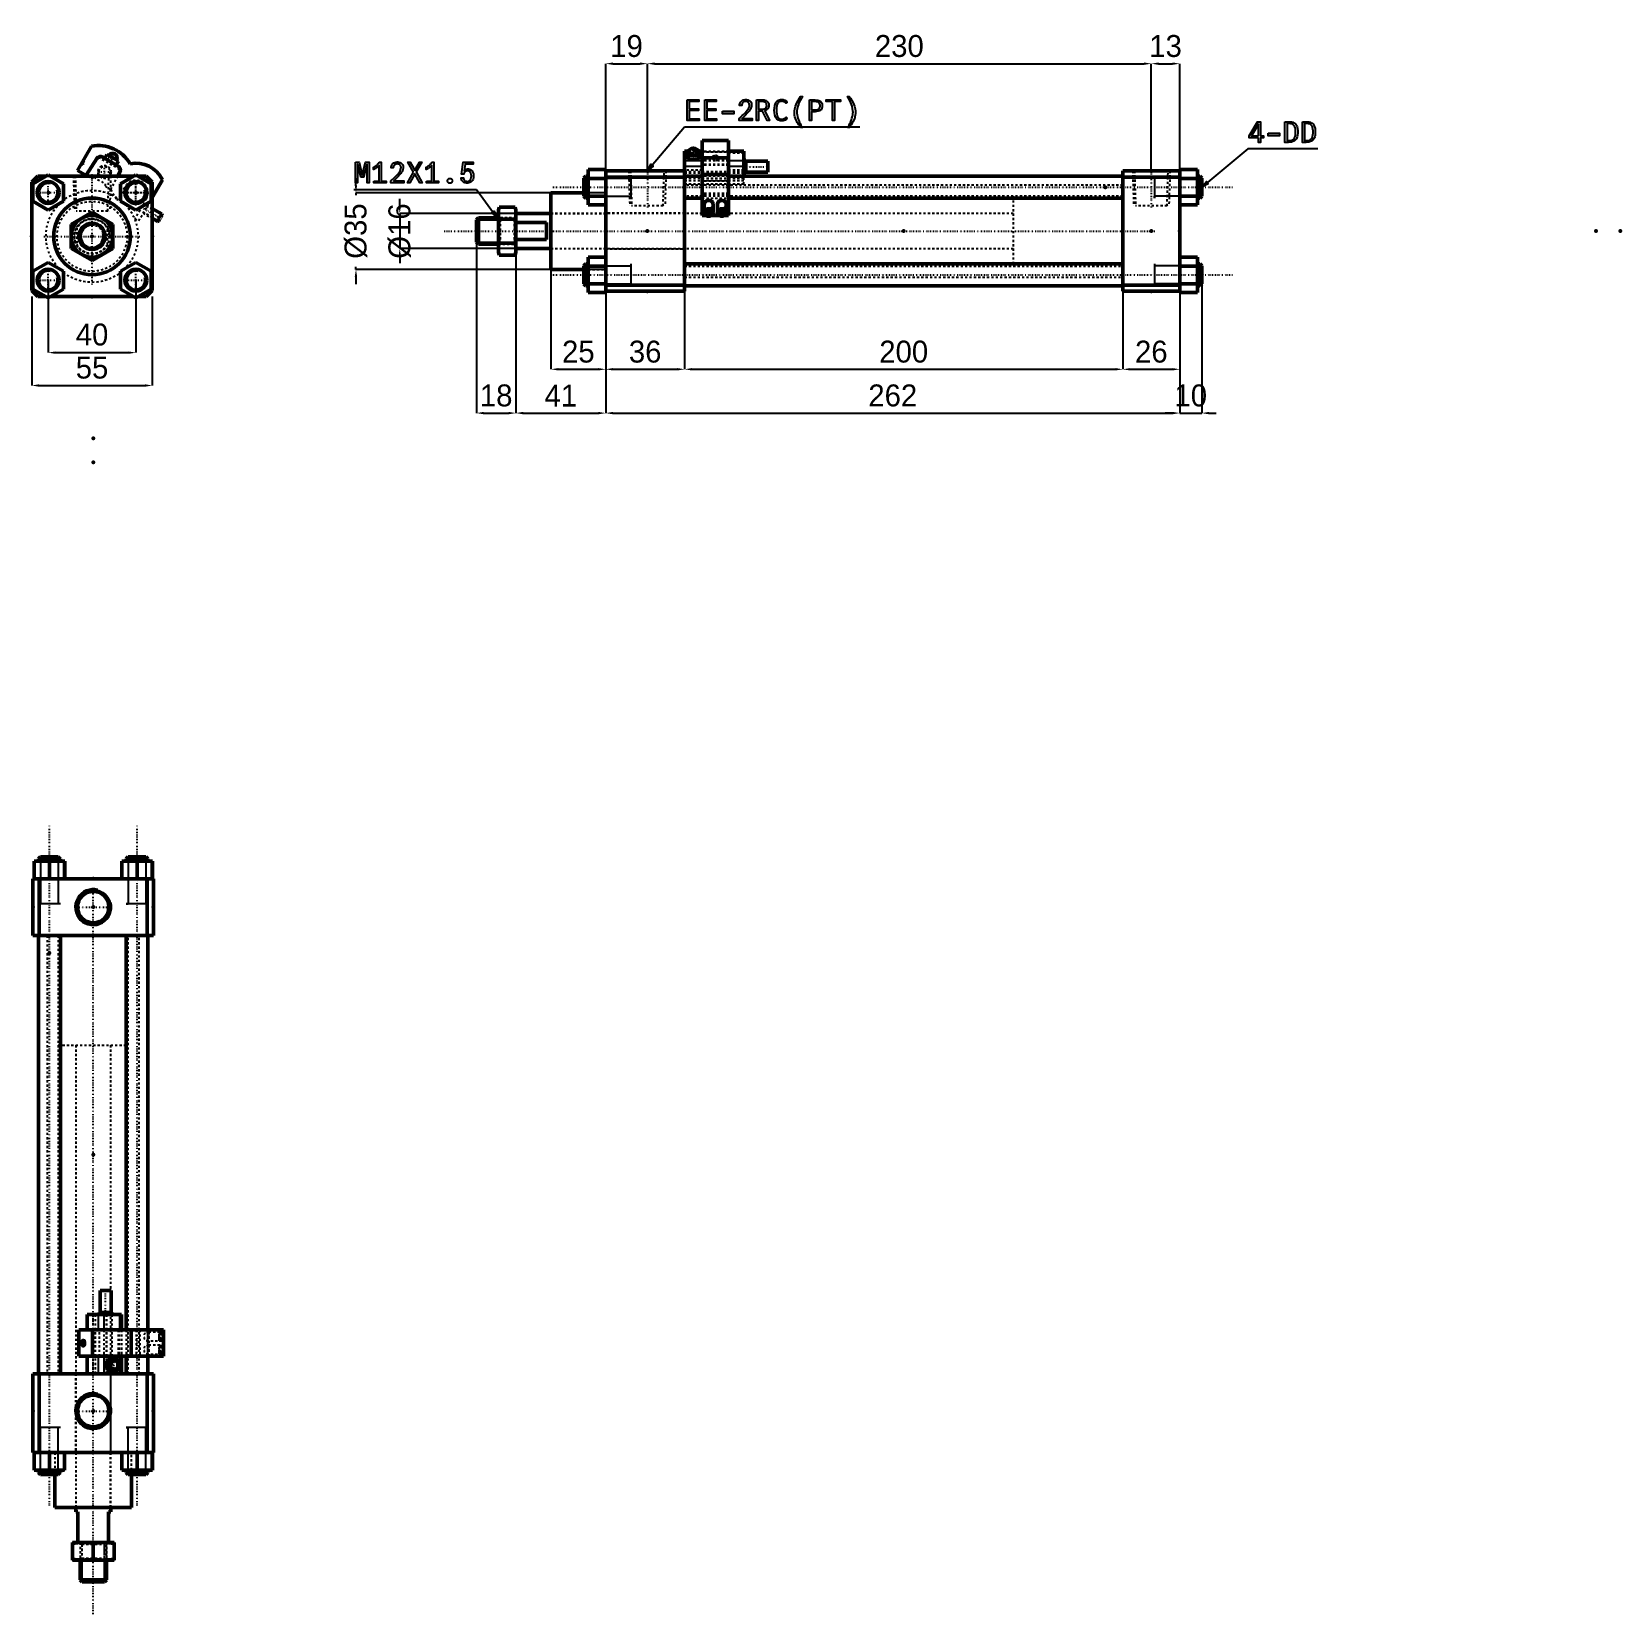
# Model space of a CAD drawing. Header units: millimetres. Extents: x -28 to 697, y -629 to 93.
import ezdxf

# ---------------------------------------------------------------- set-up
doc = ezdxf.new("R2010")
doc.units = ezdxf.units.MM
doc.linetypes.add('Center', pattern=[1.5, 0.45, -0.5, 0.05, -0.5])
doc.linetypes.add('Dashed', pattern=[2, 1, -1])
for name, color, linetype, lineweight in [('2d ConnectionPoints', 7, 'Continuous', 50), ('AM_0', 7, 'Continuous', 50), ('AM_4', 3, 'Continuous', 25), ('AM_5', 3, 'Continuous', 25), ('AM_7', 7, 'Center', 25), ('AM_9', 6, 'Dashed', 25)]:
    doc.layers.add(name, color=color, linetype=linetype, lineweight=lineweight)
doc.dimstyles.new('ISO-25', dxfattribs={"dimtxt": 2.5, "dimasz": 2.5, "dimexe": 1.25, "dimexo": 0.625, "dimtad": 1, "dimtxsty": 'Standard', "dimcen": 2.5, "dimadec": 0, "dimazin": 0, "dimtfac": 1, "dimtmove": 0, "dimatfit": 3, "dimfxl": 1, "dimarcsym": 0})

msp = doc.modelspace()

# ---------------------------------------------------------------- blocks, each defined once
blk = doc.blocks.new('1_mghcJFS_0132_switch_0_in_MGHCA70SDC32150T110A0_0')
at = {"layer": 'AM_0'}
for p, q in [((-0.26, 41.11), (-6.61, 30.11)), ((6.82, 37.37), (5.82, 35.64)), ((12.02, 34.37), (6.82, 37.37)), ((-6.61, 30.11), (-2.08, 27.5)), ((2.19, 35.53), (-2.71, 27.86)), ((11.96, 32.1), (4.88, 36.18)), ((11.02, 32.64), (12.02, 34.37)), ((11.73, 27.5), (12.73, 29.44)), ((27.5, 17.79), (32.1, 25.76)), ((31.87, 10.21), (27.5, 12.73)), ((27.5, 8.11), (29.87, 6.75)), ((30.62, 8.05), (29.87, 6.75)), ((30.62, 9.2), (30.12, 8.33)), ((30.99, 7.83), (30.12, 8.33)), ((30.99, 7.83), (30.45, 6.9)), ((30.62, 9.2), (31.49, 8.7)), ((31.87, 10.21), (31.12, 8.91)), ((32.02, 9.62), (31.49, 8.7)), ((32.02, 9.62), (31.87, 10.21)), ((29.87, 6.75), (30.45, 6.9))]:
    blk.add_line(p, q, dxfattribs=at)
for centre, radius, start, end in [((2.92, 24.61), 16.8, 30.52337, 100.9016), ((3.88, 34.45), 2, 60, 147.39744), ((9.42, 35.87), 2, 330, 150), ((10.96, 30.36), 2, 332.60256, 60), ((19.98, 19.96), 13.44, 25.56463, 101.0894)]:
    blk.add_arc(centre, radius, start, end, dxfattribs=at)
at = {"layer": 'AM_5', "linetype": 'Dashed'}
for p, q in [((27.5, 12.23), (23.36, 14.62)), ((27.5, 8.61), (21.79, 11.9))]:
    blk.add_line(p, q, dxfattribs=at)
at = {"layer": 'AM_5'}
for p, q in [((32.02, 9.62), (27.5, 12.23)), ((30.45, 6.9), (27.5, 8.61))]:
    blk.add_line(p, q, dxfattribs=at)
at = {"layer": 'AM_7'}
for p, q in [((10.52, 37.78), (8.32, 33.97)), ((9.42, 33.77), (9.42, 37.97)), ((-4.63, 33.59), (-4.15, 33.32)), ((2.52, 29.38), (8.82, 29.38)), ((5.67, 26.23), (5.67, 32.53)), ((7.32, 35.87), (11.52, 35.87)), ((19.98, 14.08), (19.98, 25.84)), ((14.1, 19.96), (25.86, 19.96)), ((22.14, 13.51), (31.67, 8.01))]:
    blk.add_line(p, q, dxfattribs=at)
at = {"layer": 'AM_9'}
for p, q in [((-5.26, 32.45), (-4.83, 32.2)), ((-4.28, 33.15), (-4.83, 32.2)), ((-3.84, 32.9), (-4.28, 33.15)), ((-3.53, 34.45), (-4.08, 33.5)), ((-3.64, 33.25), (-4.08, 33.5)), ((-3.53, 34.45), (-3.96, 34.7)), ((-3.84, 32.9), (-3.64, 33.25)), ((2.93, 36.15), (12.91, 30.39)), ((4.83, 36.1), (11.91, 32.01)), ((-2.08, 27.5), (-0.11, 26.36)), ((-0.11, 26.36), (0.82, 26.98)), ((0.82, 26.98), (6.02, 23.98)), ((6.02, 23.98), (5.95, 22.86)), ((5.95, 22.86), (8.55, 21.36)), ((8.55, 21.36), (11.73, 27.5)), ((11.43, 16.36), (15.13, 22.76)), ((8.55, 21.36), (11.43, 16.36)), ((24.82, 17.16), (19.58, 8.07)), ((21.31, 7.07), (27.5, 17.79)), ((19.58, 8.07), (21.31, 7.07)), ((23.31, 10.53), (27.5, 8.11)), ((27.5, 12.73), (25.31, 14))]:
    blk.add_line(p, q, dxfattribs=at)
for radius in [3, 2.5]:
    blk.add_circle((5.67, 29.38), radius, dxfattribs=at)
for centre, radius, start, end in [((3.83, 34.37), 2, 60, 116.63299), ((10.91, 30.28), 2, 3.36701, 60), ((19.98, 19.96), 5.6, 330, 150)]:
    blk.add_arc(centre, radius, start, end, dxfattribs=at)
blk = doc.blocks.new('2_HC_NUTM12X1_5_0_in_MGHCA70SDC32150T110A0_0')
at = {"layer": 'AM_0'}
for p, q in [((-9.5, 5.48), (0, 10.97)), ((0, 10.97), (9.5, 5.48)), ((-9.5, -5.48), (-9.5, 5.48)), ((9.5, 5.48), (9.5, -5.48)), ((0, -10.97), (-9.5, -5.48)), ((9.5, -5.48), (0, -10.97))]:
    blk.add_line(p, q, dxfattribs=at)
blk.add_circle((0, 0), 9.5, dxfattribs=at)
at = {"layer": 'AM_9'}
blk.add_circle((0, 0), 5.19, dxfattribs=at)
blk = doc.blocks.new('3_A__SD__C_32_150_ROD_070_0_in_MGHCA70SDC32150T110A0_0')
at = {"layer": 'AM_0'}
blk.add_circle((0, 0), 6, dxfattribs=at)
at = {"layer": 'AM_5'}
blk.add_arc((0, 0), 5.08, 75, 15, dxfattribs=at)
at = {"layer": 'AM_9'}
for p, q in [((-7, 3.87), (-7, -3.87)), ((7, -3.87), (7, 3.87))]:
    blk.add_line(p, q, dxfattribs=at)
blk.add_circle((0, 0), 8, dxfattribs=at)
blk = doc.blocks.new('4_A__SD_C_32_150_0__BODY__A70_0_in_MGHCA70SDC32150T110A0_0')
at = {"layer": 'AM_0'}
for p, q in [((-24.67, 27.5), (-27.5, 24.67)), ((-27.5, 24.67), (-27.5, -24.67)), ((-20, 28.03), (-26.95, 24.01)), ((-26.95, 24.01), (-26.95, 15.99)), ((-20.91, 27.5), (-24.67, 27.5)), ((-13.05, 24.01), (-20, 28.03)), ((19.09, 27.5), (-19.09, 27.5)), ((-13.05, 15.99), (-13.05, 24.01)), ((20, 28.03), (13.05, 24.01)), ((13.05, 24.01), (13.05, 15.99)), ((26.95, 24.01), (20, 28.03)), ((24.67, 27.5), (20.91, 27.5)), ((27.5, 24.67), (24.67, 27.5)), ((26.95, 15.99), (26.95, 24.01)), ((27.5, -24.67), (27.5, 24.67)), ((-26.95, 15.99), (-20, 11.97)), ((-20, 11.97), (-13.05, 15.99)), ((13.05, 15.99), (20, 11.97)), ((20, 11.97), (26.95, 15.99)), ((-20, -11.92), (-27, -15.96)), ((-13, -15.96), (-20, -11.92)), ((20, -11.92), (13, -15.96)), ((27, -15.96), (20, -11.92)), ((-27, -15.96), (-27, -24.04)), ((-13, -24.04), (-13, -15.96)), ((13, -15.96), (13, -24.04)), ((27, -24.04), (27, -15.96)), ((-27.5, -24.67), (-24.67, -27.5)), ((-27, -24.04), (-20, -28.08)), ((-24.67, -27.5), (-21.01, -27.5)), ((-20, -28.08), (-13, -24.04)), ((-18.99, -27.5), (18.99, -27.5)), ((13, -24.04), (20, -28.08)), ((20, -28.08), (27, -24.04)), ((21.01, -27.5), (24.67, -27.5)), ((24.67, -27.5), (27.5, -24.67))]:
    blk.add_line(p, q, dxfattribs=at)
for centre, radius in [((-20, 20), 5), ((20, 20), 5), ((0, 0), 17.5), ((-20, -20), 5), ((20, -20), 5)]:
    blk.add_circle(centre, radius, dxfattribs=at)
at = {"layer": 'AM_5', "linetype": 'Dashed'}
for p, q in [((-8.53, 27.5), (-8.03, 11.5)), ((8.53, 27.5), (8.03, 11.5))]:
    blk.add_line(p, q, dxfattribs=at)
at = {"layer": 'AM_5'}
for centre in [(-20, 20), (20, 20), (-20, -20), (20, -20)]:
    blk.add_arc(centre, 4.08, 75, 15, dxfattribs=at)
at = {"layer": 'AM_7'}
for p, q in [((-20, 14.75), (-20, 25.25)), ((0, -22.05), (0, 28.3)), ((20, 14.75), (20, 25.25)), ((-25.25, 20), (-14.75, 20)), ((14.75, 20), (25.25, 20)), ((-22.05, 0), (22.05, 0)), ((-25.25, -20), (-14.75, -20)), ((-20, -25.25), (-20, -14.75)), ((14.75, -20), (25.25, -20)), ((20, -25.25), (20, -14.75))]:
    blk.add_line(p, q, dxfattribs=at)
at = {"layer": 'AM_9'}
for p, q in [((-20.91, 27.5), (-19.09, 27.5)), ((-7.67, 27.5), (-7.18, 11.5)), ((7.18, 11.5), (7.67, 27.5)), ((19.09, 27.5), (20.91, 27.5)), ((7.18, 11.5), (-7.18, 11.5)), ((-18.99, -27.5), (-21.01, -27.5)), ((21.01, -27.5), (18.99, -27.5))]:
    blk.add_line(p, q, dxfattribs=at)
for radius in [21, 16, 8.1, 7.9]:
    blk.add_circle((0, 0), radius, dxfattribs=at)
blk = doc.blocks.new('*D5')
at = {"layer": 'AM_5', "color": 0, "lineweight": -2}
for p, q in [((-20, -20), (-20, -53.08)), ((20, -20), (20, -53.08)), ((-16.67, -53.08), (16.67, -53.08))]:
    blk.add_line(p, q, dxfattribs=at)
at = {"layer": 'AM_5', "color": 0}
for points in [[(-16.67, -52.53), (-16.67, -53.64), (-20, -53.08)], [(16.67, -53.64), (16.67, -52.53), (20, -53.08)]]:
    blk.add_solid(points, dxfattribs=at)
at = {"layer": 'Defpoints', "color": 0}
for p in [(-20, -20), (20, -20), (20, -53.08)]:
    blk.add_point(p, dxfattribs=at)
at = {"layer": 'AM_5', "color": 0, "insert": (0, -44.87), "char_height": 10, "attachment_point": 5}
blk.add_mtext('40', dxfattribs=at)
blk = doc.blocks.new('*D6')
at = {"layer": 'AM_5', "color": 0, "lineweight": -2}
for p, q in [((-27.5, -27.5), (-27.5, -68.08)), ((27.5, -27.5), (27.5, -68.08)), ((-24.17, -68.08), (24.17, -68.08))]:
    blk.add_line(p, q, dxfattribs=at)
at = {"layer": 'AM_5', "color": 0}
for points in [[(-24.17, -67.53), (-24.17, -68.64), (-27.5, -68.08)], [(24.17, -68.64), (24.17, -67.53), (27.5, -68.08)]]:
    blk.add_solid(points, dxfattribs=at)
at = {"layer": 'Defpoints', "color": 0}
for p in [(-27.5, -27.5), (27.5, -27.5), (27.5, -68.08)]:
    blk.add_point(p, dxfattribs=at)
at = {"layer": 'AM_5', "color": 0, "insert": (0, -59.98), "char_height": 10, "attachment_point": 5}
blk.add_mtext('55', dxfattribs=at)
blk = doc.blocks.new('1_mghcJFS_0132_switch_0_in_MGHCA70SDC32150T110A0_2')
at = {"layer": 'AM_0'}
for p, q in [((37.23, 36.45), (36, 36.45)), ((36, 27.5), (36, 36.45)), ((44, 36.45), (42.77, 36.45)), ((56, 41.41), (44, 41.41)), ((44, 7.07), (44, 41.41)), ((56, 7.07), (56, 41.41)), ((63, 36.45), (56, 36.45)), ((63, 25), (63, 36.45)), ((37, 35.87), (37, 34.14)), ((43, 34.14), (43, 35.87)), ((56, 33.4), (44, 33.4)), ((64, 32.38), (63, 32.38)), ((64, 32.38), (64, 26.38)), ((74, 31.88), (64, 31.88)), ((74, 31.88), (74, 26.88)), ((56, 25.76), (44, 25.76)), ((63, 26.38), (64, 26.38)), ((64, 26.88), (74, 26.88)), ((45, 12.26), (45, 8.76)), ((45.06, 9.2), (45.06, 8.91)), ((45.06, 8.91), (45.51, 8.7)), ((45.06, 8.33), (48.94, 8.33)), ((45.06, 8.33), (45.06, 8.05)), ((45.51, 7.83), (45.06, 8.05)), ((45.51, 8.7), (48.49, 8.7)), ((48.49, 7.83), (45.51, 7.83)), ((48.49, 8.7), (48.94, 8.91)), ((48.94, 8.05), (48.49, 7.83)), ((48.94, 9.2), (48.94, 8.91)), ((48.94, 8.33), (48.94, 8.05)), ((49, 8.76), (49, 12.26)), ((51, 12.26), (51, 8.76)), ((51.06, 9.2), (51.06, 8.91)), ((51.06, 8.91), (51.51, 8.7)), ((51.06, 8.33), (54.94, 8.33)), ((51.06, 8.33), (51.06, 8.05)), ((51.51, 7.83), (51.06, 8.05)), ((51.51, 8.7), (54.49, 8.7)), ((54.49, 7.83), (51.51, 7.83)), ((54.49, 8.7), (54.94, 8.91)), ((54.94, 8.05), (54.49, 7.83)), ((54.94, 9.2), (54.94, 8.91)), ((54.94, 8.33), (54.94, 8.05)), ((55, 8.76), (55, 12.26)), ((45.84, 7.07), (44, 7.07)), ((51.84, 7.07), (48.16, 7.07)), ((56, 7.07), (54.16, 7.07))]:
    blk.add_line(p, q, dxfattribs=at)
blk.add_arc((40, 35.87), 2, 0, 180, dxfattribs=at)
for centre, major_axis, ratio, start_param, end_param in [((40, 35.87), (-3, 0), 0.5, 5.246615, 10.461348), ((40, 34.14), (-3, 0), 0.5, 0, 3.141593), ((40, 35.87), (-2, 0), 0.5, 0, 3.141593), ((47, 8.76), (-2, 0), 0.866025, 6.030505, 6.535866), ((47, 12.26), (2, 0), 0.866025, 6.283185, 9.424778), ((47, 8.48), (-2, 0), 0.866025, 3.394273, 6.030505), ((47, 8.48), (-2, 0), 0.866025, 0.25268, 2.888912), ((47, 8.26), (-1.57, 0), 0.866025, 3.465602, 5.959176), ((47, 8.26), (-1.57, 0), 0.866025, 0.324009, 2.817583), ((47, 8.76), (-2, 0), 0.866025, 2.888912, 3.394273), ((53, 8.76), (-2, 0), 0.866025, 6.030505, 6.535866), ((53, 12.26), (2, 0), 0.866025, 0, 3.141593), ((53, 8.48), (-2, 0), 0.866025, 3.394273, 6.030505), ((53, 8.48), (-2, 0), 0.866025, 0.25268, 2.888912), ((53, 8.26), (-1.57, 0), 0.866025, 3.465602, 5.959176), ((53, 8.26), (-1.57, 0), 0.866025, 0.324009, 2.817583), ((53, 8.76), (-2, 0), 0.866025, 2.888912, 3.394273)]:
    blk.add_ellipse(centre, major_axis=major_axis, ratio=ratio, start_param=start_param, end_param=end_param, dxfattribs=at)
at = {"layer": 'AM_4'}
for p, q in [((37.07, 36.18), (36, 36.18)), ((44, 32.1), (36, 32.1)), ((44, 29.44), (36, 29.44)), ((44, 36.18), (42.93, 36.18)), ((63, 36.18), (56, 36.18)), ((63, 32.1), (56, 32.1)), ((63, 29.44), (56, 29.44))]:
    blk.add_line(p, q, dxfattribs=at)
at = {"layer": 'AM_7'}
blk.add_line((62.45, 29.38), (74.55, 29.38), dxfattribs=at)
at = {"layer": 'AM_9'}
for p, q in [((42.77, 36.45), (37.23, 36.45)), ((56, 41.11), (44, 41.11)), ((56, 36.37), (44, 36.37)), ((44, 35.53), (36, 35.53)), ((42.93, 36.18), (37.07, 36.18)), ((44, 36.15), (56, 36.15)), ((56, 36.1), (44, 36.1)), ((56, 33.15), (44, 33.15)), ((56, 32.01), (44, 32.01)), ((56, 30.39), (44, 30.39)), ((56, 30.11), (44, 30.11)), ((48.7, 33.58), (48.7, 33.08)), ((48.72, 33.5), (51.28, 33.5)), ((48.72, 33.25), (48.72, 33.5)), ((48.72, 33.25), (51.28, 33.25)), ((51.28, 33.15), (48.72, 33.15)), ((48.72, 32.9), (48.72, 33.15)), ((51.28, 32.9), (48.72, 32.9)), ((51.28, 33.25), (51.28, 33.5)), ((51.28, 32.9), (51.28, 33.15)), ((51.3, 33.08), (51.3, 33.58)), ((63, 35.53), (56, 35.53)), ((44, 27.86), (36, 27.86)), ((63, 26.98), (36, 26.98)), ((63, 26.36), (36, 26.36)), ((63, 23.98), (36, 23.98)), ((63, 22.86), (36, 22.86)), ((56, 25.56), (44, 25.56)), ((56, 22.76), (44, 22.76)), ((63, 27.86), (56, 27.86)), ((63, 21.36), (63, 25)), ((63, 21.36), (36, 21.36)), ((56, 17.16), (44, 17.16)), ((56, 16.36), (44, 16.36)), ((56, 8.07), (44, 8.07)), ((48.94, 9.2), (45.06, 9.2)), ((54.94, 9.2), (51.06, 9.2)), ((48.16, 7.07), (45.84, 7.07)), ((54.16, 7.07), (51.84, 7.07))]:
    blk.add_line(p, q, dxfattribs=at)
for centre, major_axis, ratio, start_param, end_param in [((40, 35.87), (-2, 0), 0.5, 3.141593, 6.283185), ((40, 35.87), (-3, 0), 0.5, 4.178163, 5.246615), ((40, 34.14), (-3, 0), 0.5, 3.141593, 6.283185), ((50, 33.08), (1.3, 0), 0.866025, 2.987133, 3.141593), ((50, 33.08), (1.3, 0), 0.866025, 3.141593, 3.296052), ((50, 33.33), (-1.3, 0), 0.866025, 3.296052, 6.128726), ((50, 33.33), (-1.3, 0), 0.866025, 0.15446, 2.987133), ((50, 33.08), (1.3, 0), 0.866025, 6.128726, 6.437645), ((47, 12.26), (2, 0), 0.866025, 3.141593, 6.283185), ((53, 12.26), (2, 0), 0.866025, 3.141593, 6.283185)]:
    blk.add_ellipse(centre, major_axis=major_axis, ratio=ratio, start_param=start_param, end_param=end_param, dxfattribs=at)
blk.add_ellipse((50, 33.58), major_axis=(-1.3, 0), ratio=0.866025, dxfattribs=at)
blk = doc.blocks.new('2_HC_NUTM12X1_5_0_in_MGHCA70SDC32150T110A0_2')
at = {"layer": 'AM_0'}
for p, q in [((-48.61, 10.97), (-49, 9.5)), ((-49, 9.5), (-49, -9.5)), ((-48.61, 10.97), (-41.39, 10.97)), ((-41, 9.5), (-41.39, 10.97)), ((-41, 9.5), (-41, -9.5)), ((-48.61, 5.48), (-41.39, 5.48)), ((-48.61, -5.48), (-41.39, -5.48)), ((-49, -9.5), (-48.61, -10.97)), ((-48.61, -10.97), (-41.39, -10.97)), ((-41.39, -10.97), (-41, -9.5))]:
    blk.add_line(p, q, dxfattribs=at)
for points in [[(-48.61, 10.97), (-48.9, 9.6), (-49, 8.23)], [(-49, 8.23), (-48.9, 6.86), (-48.61, 5.48)], [(-41, 8.23), (-41.1, 9.6), (-41.39, 10.97)], [(-41.39, 5.48), (-41.1, 6.85), (-41, 8.23)], [(-48.61, 5.48), (-48.9, 2.75), (-49, 0)], [(-49, 0), (-48.89, -2.82), (-48.61, -5.48)], [(-41, 0), (-41.11, 2.82), (-41.39, 5.48)], [(-41.39, -5.48), (-41.1, -2.75), (-41, 0)], [(-48.61, -5.48), (-48.9, -6.85), (-49, -8.23)], [(-41, -8.23), (-41.1, -6.86), (-41.39, -5.48)], [(-49, -8.23), (-48.9, -9.6), (-48.61, -10.97)], [(-41.39, -10.97), (-41.1, -9.6), (-41, -8.23)]]:
    blk.add_lwpolyline(points, dxfattribs=at)
at = {"layer": 'AM_5', "linetype": 'Dashed'}
for p, q in [((-41, 6), (-49, 6)), ((-41, -6), (-49, -6))]:
    blk.add_line(p, q, dxfattribs=at)
at = {"layer": 'AM_9'}
for p, q in [((-48.19, 5.19), (-49, 6)), ((-41.81, 5.19), (-48.19, 5.19)), ((-48.19, 5.19), (-48.19, -5.19)), ((-41, 6), (-41.81, 5.19)), ((-41.81, 5.19), (-41.81, -5.19)), ((-49, -6), (-48.19, -5.19)), ((-48.19, -5.19), (-41.81, -5.19)), ((-41.81, -5.19), (-41, -6))]:
    blk.add_line(p, q, dxfattribs=at)
blk = doc.blocks.new('3_A__SD__C_32_150_ROD_070_0_in_MGHCA70SDC32150T110A0_2')
at = {"layer": 'AM_0'}
for p, q in [((-25, 8), (-41, 8)), ((-58.08, 6), (-59, 5.08)), ((-59, 5.08), (-59, -5.08)), ((-49, 6), (-58.08, 6)), ((-58.08, 6), (-58.08, -6)), ((-27, 3.87), (-41, 3.87)), ((-27, -3.87), (-27, 3.87)), ((-59, -5.08), (-58.08, -6)), ((-58.08, -6), (-49, -6)), ((-27, -3.87), (-41, -3.87)), ((-41, -8), (-25, -8))]:
    blk.add_line(p, q, dxfattribs=at)
at = {"layer": 'AM_5'}
for p, q in [((-59, 5.08), (-49, 5.08)), ((-59, -5.08), (-49, -5.08))]:
    blk.add_line(p, q, dxfattribs=at)
at = {"layer": 'AM_5', "linetype": 'Dashed'}
for p, q in [((-49, 5.08), (-41, 5.08)), ((-41, 6), (-41, 5.08)), ((-49, -5.08), (-41, -5.08)), ((-41, -6), (-41, -5.08))]:
    blk.add_line(p, q, dxfattribs=at)
at = {"layer": 'AM_7'}
blk.add_line((-73.75, 0), (250.75, 0), dxfattribs=at)
at = {"layer": 'AM_9'}
for p, q in [((236, 16), (186, 16)), ((186, 16), (186, -16)), ((186, 8), (-25, 8)), ((-41, 6), (-49, 6)), ((-49, -6), (-41, -6)), ((-25, -8), (186, -8)), ((186, -16), (236, -16))]:
    blk.add_line(p, q, dxfattribs=at)
blk = doc.blocks.new('4_A__SD_C_32_150_0__BODY__A70_0_in_MGHCA70SDC32150T110A0_2')
at = {"layer": 'AM_0'}
for p, q in [((-9.08, 25), (-10, 24.08)), ((-10, 24.08), (-10, 15.92)), ((-8, 25), (-9.08, 25)), ((-9.08, 25), (-9.08, 15)), ((-8, 28.03), (0, 28.03)), ((-8, 11.97), (-8, 28.03)), ((-8, 24.01), (0, 24.01)), ((0, -28.08), (0, 28.03)), ((36, 27.5), (0, 27.5)), ((36, 24.67), (0, 24.67)), ((36, -27.5), (36, 27.5)), ((44, 25), (36, 25)), ((236, 25), (56, 25)), ((236, -27.5), (236, 27.5)), ((262, 27.5), (236, 27.5)), ((262, 24.67), (236, 24.67)), ((270, 28.03), (262, 28.03)), ((262, -28.08), (262, 28.03)), ((270, 24.01), (262, 24.01)), ((270, 11.97), (270, 28.03)), ((271.08, 25), (270, 25)), ((272, 24.08), (271.08, 25)), ((271.08, 25), (271.08, 15)), ((272, 24.08), (272, 15.92)), ((-25, -17.5), (-25, 17.5)), ((-10, 17.5), (-25, 17.5)), ((-10, 15.92), (-9.08, 15)), ((-9.08, 15), (-8, 15)), ((-8, 15.99), (0, 15.99)), ((36, 15), (44, 15)), ((56, 15), (236, 15)), ((270, 15.99), (262, 15.99)), ((270, 15), (271.08, 15)), ((271.08, 15), (272, 15.92)), ((-8, 11.97), (0, 11.97)), ((270, 11.97), (262, 11.97)), ((-8, -11.92), (0, -11.92)), ((-8, -28.08), (-8, -11.92)), ((270, -11.92), (262, -11.92)), ((270, -28.08), (270, -11.92)), ((-25, -17.5), (-10, -17.5)), ((-9.08, -15), (-10, -15.92)), ((-10, -15.92), (-10, -24.08)), ((-8, -15), (-9.08, -15)), ((-9.08, -15), (-9.08, -25)), ((-8, -15.96), (0, -15.96)), ((236, -15), (36, -15)), ((270, -15.96), (262, -15.96)), ((271.08, -15), (270, -15)), ((272, -15.92), (271.08, -15)), ((271.08, -15), (271.08, -25)), ((272, -15.92), (272, -24.08)), ((-10, -24.08), (-9.08, -25)), ((-9.08, -25), (-8, -25)), ((-8, -24.04), (0, -24.04)), ((-8, -28.08), (0, -28.08)), ((36, -24.67), (0, -24.67)), ((36, -27.5), (0, -27.5)), ((36, -25), (236, -25)), ((262, -24.67), (236, -24.67)), ((262, -27.5), (236, -27.5)), ((270, -24.04), (262, -24.04)), ((270, -28.08), (262, -28.08)), ((270, -25), (271.08, -25)), ((271.08, -25), (272, -24.08))]:
    blk.add_line(p, q, dxfattribs=at)
at = {"layer": 'AM_5'}
for p, q in [((-10, 24.08), (11.5, 24.08)), ((11.5, 25), (11.5, 24.08)), ((11.5, 25), (11.5, 15)), ((250.5, 25), (250.5, 24.08)), ((250.5, 25), (250.5, 15)), ((272, 24.08), (250.5, 24.08)), ((-10, 15.92), (11.5, 15.92)), ((11.5, 15), (11.5, 15.92)), ((272, 15.92), (250.5, 15.92)), ((250.5, 15), (250.5, 15.92)), ((-10, -15.92), (11.5, -15.92)), ((11.5, -15), (11.5, -15.92)), ((11.5, -15), (11.5, -25)), ((250.5, -15), (250.5, -15.92)), ((250.5, -15), (250.5, -25)), ((272, -15.92), (250.5, -15.92)), ((-10, -24.08), (11.5, -24.08)), ((11.5, -25), (11.5, -24.08)), ((272, -24.08), (250.5, -24.08)), ((250.5, -25), (250.5, -24.08))]:
    blk.add_line(p, q, dxfattribs=at)
at = {"layer": 'AM_5', "linetype": 'Dashed'}
for p, q in [((10.47, 27.5), (10.97, 11.5)), ((27.53, 27.5), (27.03, 11.5)), ((240.47, 27.5), (240.97, 11.5)), ((257.53, 27.5), (257.03, 11.5))]:
    blk.add_line(p, q, dxfattribs=at)
at = {"layer": 'AM_7'}
for p, q in [((19, 28.3), (19, 10.7)), ((249, 28.3), (249, 10.7)), ((-24.1, 20), (286.1, 20)), ((-24.1, -20), (286.1, -20))]:
    blk.add_line(p, q, dxfattribs=at)
at = {"layer": 'AM_9'}
for p, q in [((11.33, 27.5), (11.82, 11.5)), ((26.18, 11.5), (26.67, 27.5)), ((56, 25), (44, 25)), ((241.33, 27.5), (241.82, 11.5)), ((256.18, 11.5), (256.67, 27.5)), ((0, 17.5), (-10, 17.5)), ((236, 21), (36, 21)), ((236, 16), (36, 16)), ((44, 15), (56, 15)), ((0, 7.9), (-25, 7.9)), ((36, 8.1), (0, 8.1)), ((26.18, 11.5), (11.82, 11.5)), ((256.18, 11.5), (241.82, 11.5)), ((-25, -7.9), (0, -7.9)), ((0, -8.1), (36, -8.1)), ((-10, -17.5), (0, -17.5)), ((36, -16), (236, -16)), ((36, -21), (236, -21))]:
    blk.add_line(p, q, dxfattribs=at)
blk = doc.blocks.new('*D25')
at = {"layer": 'AM_5', "color": 0, "lineweight": -2}
for p, q in [((234.44, 2.41), (234.44, 78.82)), ((237.78, 78.82), (250.11, 78.82)), ((253.44, 29.91), (253.44, 78.82))]:
    blk.add_line(p, q, dxfattribs=at)
at = {"layer": 'AM_5', "color": 0}
for points in [[(237.78, 79.38), (237.78, 78.27), (234.44, 78.82)], [(250.11, 78.27), (250.11, 79.38), (253.44, 78.82)]]:
    blk.add_solid(points, dxfattribs=at)
at = {"layer": 'Defpoints', "color": 0}
for p in [(253.44, 78.82), (253.44, 29.91), (234.44, 2.41)]:
    blk.add_point(p, dxfattribs=at)
at = {"layer": 'AM_5', "color": 0, "insert": (243.94, 86.82), "char_height": 10, "attachment_point": 5}
blk.add_mtext('19', dxfattribs=at)
blk = doc.blocks.new('*D26')
at = {"layer": 'AM_5', "color": 0, "lineweight": -2}
for p, q in [((253.44, 29.91), (253.44, 78.82)), ((256.78, 78.82), (480.11, 78.82)), ((483.44, 29.91), (483.44, 78.82))]:
    blk.add_line(p, q, dxfattribs=at)
at = {"layer": 'AM_5', "color": 0}
for points in [[(256.78, 79.38), (256.78, 78.27), (253.44, 78.82)], [(480.11, 78.27), (480.11, 79.38), (483.44, 78.82)]]:
    blk.add_solid(points, dxfattribs=at)
at = {"layer": 'Defpoints', "color": 0}
for p in [(483.44, 78.82), (253.44, 29.91), (483.44, 29.91)]:
    blk.add_point(p, dxfattribs=at)
at = {"layer": 'AM_5', "color": 0, "insert": (368.44, 86.82), "char_height": 10, "attachment_point": 5}
blk.add_mtext('230', dxfattribs=at)
blk = doc.blocks.new('*D27')
at = {"layer": 'AM_5', "color": 0, "lineweight": -2}
for p, q in [((483.44, 29.91), (483.44, 78.82)), ((486.78, 78.82), (493.11, 78.82)), ((496.44, 2.41), (496.44, 78.82))]:
    blk.add_line(p, q, dxfattribs=at)
at = {"layer": 'AM_5', "color": 0}
for points in [[(486.78, 79.38), (486.78, 78.27), (483.44, 78.82)], [(493.11, 78.27), (493.11, 79.38), (496.44, 78.82)]]:
    blk.add_solid(points, dxfattribs=at)
at = {"layer": 'Defpoints', "color": 0}
for p in [(496.44, 78.82), (483.44, 29.91), (496.44, 2.41)]:
    blk.add_point(p, dxfattribs=at)
at = {"layer": 'AM_5', "color": 0, "insert": (489.94, 86.82), "char_height": 10, "attachment_point": 5}
blk.add_mtext('13', dxfattribs=at)
blk = doc.blocks.new('*D28')
at = {"layer": 'AM_5', "color": 0, "lineweight": -2}
for p, q in [((234.44, 2.41), (234.44, -60.68)), ((270.44, 2.41), (270.44, -60.68)), ((237.78, -60.68), (267.11, -60.68))]:
    blk.add_line(p, q, dxfattribs=at)
at = {"layer": 'AM_5', "color": 0}
for points in [[(237.78, -60.12), (237.78, -61.23), (234.44, -60.68)], [(267.11, -61.23), (267.11, -60.12), (270.44, -60.68)]]:
    blk.add_solid(points, dxfattribs=at)
at = {"layer": 'Defpoints', "color": 0}
for p in [(234.44, 2.41), (270.44, 2.41), (270.44, -60.68)]:
    blk.add_point(p, dxfattribs=at)
at = {"layer": 'AM_5', "color": 0, "insert": (252.44, -52.68), "char_height": 10, "attachment_point": 5}
blk.add_mtext('36', dxfattribs=at)
blk = doc.blocks.new('*D29')
at = {"layer": 'AM_5', "color": 0, "lineweight": -2}
for p, q in [((270.44, 2.41), (270.44, -60.68)), ((470.44, 2.41), (470.44, -60.68)), ((273.78, -60.68), (467.11, -60.68))]:
    blk.add_line(p, q, dxfattribs=at)
at = {"layer": 'AM_5', "color": 0}
for points in [[(273.78, -60.12), (273.78, -61.23), (270.44, -60.68)], [(467.11, -61.23), (467.11, -60.12), (470.44, -60.68)]]:
    blk.add_solid(points, dxfattribs=at)
at = {"layer": 'Defpoints', "color": 0}
for p in [(270.44, 2.41), (470.44, 2.41), (470.44, -60.68)]:
    blk.add_point(p, dxfattribs=at)
at = {"layer": 'AM_5', "color": 0, "insert": (370.44, -52.68), "char_height": 10, "attachment_point": 5}
blk.add_mtext('200', dxfattribs=at)
blk = doc.blocks.new('*D30')
at = {"layer": 'AM_5', "color": 0, "lineweight": -2}
for p, q in [((470.44, 2.41), (470.44, -60.68)), ((496.44, 2.41), (496.44, -60.68)), ((473.78, -60.68), (493.11, -60.68))]:
    blk.add_line(p, q, dxfattribs=at)
at = {"layer": 'AM_5', "color": 0}
for points in [[(473.78, -60.12), (473.78, -61.23), (470.44, -60.68)], [(493.11, -61.23), (493.11, -60.12), (496.44, -60.68)]]:
    blk.add_solid(points, dxfattribs=at)
at = {"layer": 'Defpoints', "color": 0}
for p in [(470.44, 2.41), (496.44, 2.41), (496.44, -60.68)]:
    blk.add_point(p, dxfattribs=at)
at = {"layer": 'AM_5', "color": 0, "insert": (483.44, -52.68), "char_height": 10, "attachment_point": 5}
blk.add_mtext('26', dxfattribs=at)
blk = doc.blocks.new('*D31')
at = {"layer": 'AM_5', "color": 0, "lineweight": -2}
for p, q in [((209.44, 2.41), (209.44, -60.68)), ((234.44, 2.41), (234.44, -60.68)), ((212.78, -60.68), (231.11, -60.68))]:
    blk.add_line(p, q, dxfattribs=at)
at = {"layer": 'AM_5', "color": 0}
for points in [[(212.78, -60.12), (212.78, -61.23), (209.44, -60.68)], [(231.11, -61.23), (231.11, -60.12), (234.44, -60.68)]]:
    blk.add_solid(points, dxfattribs=at)
at = {"layer": 'Defpoints', "color": 0}
for p in [(209.44, 2.41), (234.44, 2.41), (234.44, -60.68)]:
    blk.add_point(p, dxfattribs=at)
at = {"layer": 'AM_5', "color": 0, "insert": (221.94, -52.68), "char_height": 10, "attachment_point": 5}
blk.add_mtext('25', dxfattribs=at)
blk = doc.blocks.new('*D32')
at = {"layer": 'AM_5', "color": 0, "lineweight": -2}
for p, q in [((234.44, 2.41), (234.44, -80.68)), ((496.44, 2.41), (496.44, -80.68)), ((237.78, -80.68), (493.11, -80.68))]:
    blk.add_line(p, q, dxfattribs=at)
at = {"layer": 'AM_5', "color": 0}
for points in [[(237.78, -80.12), (237.78, -81.23), (234.44, -80.68)], [(493.11, -81.23), (493.11, -80.12), (496.44, -80.68)]]:
    blk.add_solid(points, dxfattribs=at)
at = {"layer": 'Defpoints', "color": 0}
for p in [(234.44, 2.41), (496.44, 2.41), (496.44, -80.68)]:
    blk.add_point(p, dxfattribs=at)
at = {"layer": 'AM_5', "color": 0, "insert": (365.44, -72.68), "char_height": 10, "attachment_point": 5}
blk.add_mtext('262', dxfattribs=at)
blk = doc.blocks.new('*D33')
at = {"layer": 'AM_5', "color": 0, "lineweight": -2}
for p, q in [((193.44, 2.41), (193.44, -80.68)), ((234.44, 2.41), (234.44, -80.68)), ((196.78, -80.68), (231.11, -80.68))]:
    blk.add_line(p, q, dxfattribs=at)
at = {"layer": 'AM_5', "color": 0}
for points in [[(196.78, -80.12), (196.78, -81.23), (193.44, -80.68)], [(231.11, -81.23), (231.11, -80.12), (234.44, -80.68)]]:
    blk.add_solid(points, dxfattribs=at)
at = {"layer": 'Defpoints', "color": 0}
for p in [(193.44, 2.41), (234.44, 2.41), (234.44, -80.68)]:
    blk.add_point(p, dxfattribs=at)
at = {"layer": 'AM_5', "color": 0, "insert": (213.94, -72.68), "char_height": 10, "attachment_point": 5}
blk.add_mtext('41', dxfattribs=at)
blk = doc.blocks.new('*D34')
at = {"layer": 'AM_5', "color": 0, "lineweight": -2}
for p, q in [((175.44, 2.41), (175.44, -80.68)), ((193.44, 2.41), (193.44, -80.68)), ((178.78, -80.68), (190.11, -80.68))]:
    blk.add_line(p, q, dxfattribs=at)
at = {"layer": 'AM_5', "color": 0}
for points in [[(178.78, -80.12), (178.78, -81.23), (175.44, -80.68)], [(190.11, -81.23), (190.11, -80.12), (193.44, -80.68)]]:
    blk.add_solid(points, dxfattribs=at)
at = {"layer": 'Defpoints', "color": 0}
for p in [(175.44, 2.41), (193.44, 2.41), (193.44, -80.68)]:
    blk.add_point(p, dxfattribs=at)
at = {"layer": 'AM_5', "color": 0, "insert": (184.44, -72.68), "char_height": 10, "attachment_point": 5}
blk.add_mtext('18', dxfattribs=at)
blk = doc.blocks.new('*D35')
at = {"layer": 'AM_5', "color": 0, "lineweight": -2}
for p, q in [((140.44, 13.74), (140.44, 17.07)), ((193.44, 10.41), (140.44, 10.41)), ((140.44, 10.41), (140.44, -5.59)), ((193.44, -5.59), (140.44, -5.59)), ((140.44, -8.93), (140.44, -12.26))]:
    blk.add_line(p, q, dxfattribs=at)
at = {"layer": 'AM_5', "color": 0}
for points in [[(139.89, 13.74), (141, 13.74), (140.44, 10.41)], [(141, -8.93), (139.89, -8.93), (140.44, -5.59)]]:
    blk.add_solid(points, dxfattribs=at)
at = {"layer": 'Defpoints', "color": 0}
for p in [(193.44, 10.41), (140.44, -5.59), (193.44, -5.59)]:
    blk.add_point(p, dxfattribs=at)
at = {"layer": 'AM_5', "color": 0, "insert": (140.44, 2.41), "char_height": 10, "attachment_point": 5, "rotation": 90}
blk.add_mtext('Ø16', dxfattribs=at)
blk = doc.blocks.new('*D36')
at = {"layer": 'AM_5', "color": 0, "lineweight": -2}
for p, q in [((120.44, 23.24), (120.44, 26.57)), ((234.44, 19.91), (120.44, 19.91)), ((120.44, 19.91), (120.44, 18.74)), ((120.44, -15.09), (120.44, -13.93)), ((234.44, -15.09), (120.44, -15.09)), ((120.44, -18.43), (120.44, -21.76))]:
    blk.add_line(p, q, dxfattribs=at)
at = {"layer": 'AM_5', "color": 0}
for points in [[(119.89, 23.24), (121, 23.24), (120.44, 19.91)], [(121, -18.43), (119.89, -18.43), (120.44, -15.09)]]:
    blk.add_solid(points, dxfattribs=at)
at = {"layer": 'Defpoints', "color": 0}
for p in [(234.44, 19.91), (120.44, -15.09), (234.44, -15.09)]:
    blk.add_point(p, dxfattribs=at)
at = {"layer": 'AM_5', "color": 0, "insert": (120.44, 2.41), "char_height": 10, "attachment_point": 5, "rotation": 90}
blk.add_mtext('Ø35', dxfattribs=at)
blk = doc.blocks.new('*D37')
at = {"layer": 'AM_5', "color": 0, "lineweight": -2}
for p, q in [((496.44, 2.41), (496.44, -80.68)), ((506.44, -17.59), (506.44, -80.68)), ((493.11, -80.68), (489.78, -80.68)), ((496.44, -80.68), (506.44, -80.68)), ((509.78, -80.68), (513.11, -80.68))]:
    blk.add_line(p, q, dxfattribs=at)
at = {"layer": 'AM_5', "color": 0}
for points in [[(493.11, -81.23), (493.11, -80.12), (496.44, -80.68)], [(509.78, -80.12), (509.78, -81.23), (506.44, -80.68)]]:
    blk.add_solid(points, dxfattribs=at)
at = {"layer": 'Defpoints', "color": 0}
for p in [(496.44, 2.41), (506.44, -17.59), (506.44, -80.68)]:
    blk.add_point(p, dxfattribs=at)
at = {"layer": 'AM_5', "color": 0, "insert": (501.44, -72.68), "char_height": 10, "attachment_point": 5}
blk.add_mtext('10', dxfattribs=at)
blk = doc.blocks.new('1_mghcJFS_0132_switch_0_in_MGHCA70SDC32150T110A0_4')
at = {"layer": 'AM_0'}
for p, q in [((3.17, 74), (8.17, 74)), ((3.17, 74), (3.17, 64)), ((8.17, 64), (8.17, 74)), ((12.96, 63), (-2.71, 63)), ((-2.71, 63), (-2.71, 56)), ((2.67, 64), (8.67, 64)), ((2.67, 64), (2.67, 63)), ((8.67, 63), (8.67, 64)), ((12.96, 56), (12.96, 63)), ((32.1, 56), (-6.61, 56)), ((-6.61, 56), (-6.61, 44)), ((-4.28, 51.12), (-4.28, 48.88)), ((-0.26, 56), (-0.26, 44)), ((17.39, 56), (17.39, 44)), ((32.1, 56), (32.1, 44)), ((32.1, 44), (-6.61, 44)), ((-4.08, 49.26), (-4.08, 50.74)), ((-2.71, 44), (-2.71, 36)), ((12.96, 36), (12.96, 44)), ((9.42, 43), (8.42, 43)), ((8.42, 37), (9.42, 37)), ((12.96, 36), (-2.71, 36))]:
    blk.add_line(p, q, dxfattribs=at)
blk.add_arc((9.42, 40), 2, 270, 90, dxfattribs=at)
for centre, major_axis, ratio in [((-4.61, 50), (0, -1.3), 0.5), ((9.42, 40), (0, 3), 0.866025)]:
    blk.add_ellipse(centre, major_axis=major_axis, ratio=ratio, dxfattribs=at)
for centre, major_axis, ratio, start_param, end_param in [((-4.18, 50), (0, -1.3), 0.5, 3.481168, 5.94361), ((8.42, 40), (0, 3), 0.866025, 6.283185, 9.424778), ((9.42, 40), (0, 2), 0.866025, 6.283185, 9.424778)]:
    blk.add_ellipse(centre, major_axis=major_axis, ratio=ratio, start_param=start_param, end_param=end_param, dxfattribs=at)
at = {"layer": 'AM_4'}
for p, q in [((2.19, 63), (2.19, 56)), ((4.88, 63), (4.88, 56)), ((11.96, 63), (11.96, 56)), ((2.19, 44), (2.19, 36)), ((4.88, 44), (4.88, 36)), ((11.96, 44), (11.96, 40.63)), ((11.96, 39.37), (11.96, 36))]:
    blk.add_line(p, q, dxfattribs=at)
at = {"layer": 'AM_7'}
for p, q in [((5.67, 62.45), (5.67, 74.55)), ((7.32, 40), (11.52, 40)), ((9.42, 37.9), (9.42, 42.1))]:
    blk.add_line(p, q, dxfattribs=at)
at = {"layer": 'AM_9'}
for p, q in [((-0.11, 63), (-0.11, 36)), ((0.82, 63), (0.82, 36)), ((5.95, 63), (5.95, 36)), ((6.02, 63), (6.02, 36)), ((8.55, 63), (8.55, 36)), ((12.73, 63), (12.73, 56)), ((-3.74, 51.3), (-4.61, 51.3)), ((-4.28, 51.28), (-4.28, 51.12)), ((-3.64, 51.28), (-4.28, 51.28)), ((-4.08, 50.74), (-4.08, 51.28)), ((-3.84, 51.28), (-3.84, 48.72)), ((-3.64, 48.72), (-3.64, 51.28)), ((2.93, 44), (2.93, 56)), ((4.83, 56), (4.83, 44)), ((11.43, 56), (11.43, 44)), ((11.91, 56), (11.91, 44)), ((12.91, 56), (12.91, 44)), ((15.13, 56), (15.13, 44)), ((19.58, 56), (19.58, 44)), ((21.31, 56), (21.31, 44)), ((30.37, 55), (24.31, 55)), ((24.31, 51), (30.37, 51)), ((24.82, 56), (24.82, 44)), ((25.58, 44), (25.58, 56)), ((30.12, 51.06), (30.12, 54.94)), ((30.12, 54.94), (30.62, 54.94)), ((30.12, 51.06), (30.62, 51.06)), ((30.62, 54.94), (30.99, 54.49)), ((30.62, 54.94), (30.62, 51.06)), ((30.62, 54.94), (31.12, 54.94)), ((30.99, 51.51), (30.62, 51.06)), ((30.62, 51.06), (31.12, 51.06)), ((30.99, 54.49), (30.99, 51.51)), ((31.49, 54.49), (31.12, 54.94)), ((31.12, 51.06), (31.49, 51.51)), ((31.69, 54.28), (31.44, 54.63)), ((31.44, 51.37), (31.69, 51.72)), ((31.49, 51.51), (31.49, 54.49)), ((-4.61, 48.7), (-3.74, 48.7)), ((-4.28, 48.88), (-4.28, 48.72)), ((-3.64, 48.72), (-4.28, 48.72)), ((-4.08, 48.72), (-4.08, 49.26)), ((12.73, 44), (12.73, 36)), ((30.37, 49), (24.31, 49)), ((24.31, 45), (30.37, 45)), ((30.12, 45.06), (30.12, 48.94)), ((30.12, 48.94), (30.62, 48.94)), ((30.12, 45.06), (30.62, 45.06)), ((30.62, 48.94), (30.99, 48.49)), ((30.62, 48.94), (30.62, 45.06)), ((30.62, 48.94), (31.12, 48.94)), ((30.99, 45.51), (30.62, 45.06)), ((30.62, 45.06), (31.12, 45.06)), ((30.99, 48.49), (30.99, 45.51)), ((31.49, 48.49), (31.12, 48.94)), ((31.12, 45.06), (31.49, 45.51)), ((31.69, 48.28), (31.44, 48.63)), ((31.44, 45.37), (31.69, 45.72)), ((31.49, 45.51), (31.49, 48.49)), ((11.96, 40.63), (11.96, 39.37))]:
    blk.add_line(p, q, dxfattribs=at)
for centre, major_axis, ratio, start_param, end_param in [((-4.18, 50), (0, -1.3), 0.5, 3.296052, 3.481168), ((-4.18, 50), (0, -1.3), 0.5, 0.15446, 2.987133), ((-3.74, 50), (0, 1.3), 0.5, 6.128726, 6.437645), ((30.87, 53), (0, -2), 0.5, 3.394273, 6.030505), ((30.37, 53), (0, -2), 0.5, 2.888912, 3.394273), ((30.37, 53), (0, -2), 0.5, 6.030505, 6.535866), ((31.24, 53), (0, -1.57), 0.5, 3.465602, 5.959176), ((30.87, 53), (0, -2), 0.5, 0.25268, 2.888912), ((31.24, 53), (0, -1.57), 0.5, 0.324009, 2.817583), ((-4.18, 50), (0, -1.3), 0.5, 5.94361, 6.128726), ((-3.74, 50), (0, 1.3), 0.5, 2.987133, 3.296052), ((30.87, 47), (0, -2), 0.5, 3.394273, 6.030505), ((30.37, 47), (0, -2), 0.5, 2.888912, 3.394273), ((30.37, 47), (0, -2), 0.5, 6.030505, 6.535866), ((31.24, 47), (0, -1.57), 0.5, 3.465602, 5.959176), ((30.87, 47), (0, -2), 0.5, 0.25268, 2.888912), ((31.24, 47), (0, -1.57), 0.5, 0.324009, 2.817583), ((8.42, 40), (0, 3), 0.866025, 3.141593, 6.283185), ((9.42, 40), (0, 2), 0.866025, 3.141593, 6.283185)]:
    blk.add_ellipse(centre, major_axis=major_axis, ratio=ratio, start_param=start_param, end_param=end_param, dxfattribs=at)
for centre in [(24.31, 53), (24.31, 47)]:
    blk.add_ellipse(centre, major_axis=(0, 2), ratio=0.5, dxfattribs=at)
blk = doc.blocks.new('2_HC_NUTM12X1_5_0_in_MGHCA70SDC32150T110A0_4')
at = {"layer": 'AM_0'}
for p, q in [((-9.5, -41), (9.5, -41)), ((-9.5, -49), (-9.5, -41)), ((0, -48.61), (0, -41.39)), ((9.5, -41), (9.5, -49)), ((-9.5, -49), (9.5, -49))]:
    blk.add_line(p, q, dxfattribs=at)
for points in [[(-4.75, -41), (-5.94, -41.03), (-7.12, -41.1), (-9.5, -41.39)], [(0, -41.39), (-2.36, -41.1), (-3.56, -41.03), (-4.75, -41)], [(4.75, -41), (3.56, -41.03), (2.37, -41.1), (0, -41.39)], [(9.5, -41.39), (7.14, -41.1), (5.94, -41.03), (4.75, -41)], [(-9.5, -48.61), (-7.14, -48.9), (-5.94, -48.97), (-4.75, -49)], [(-4.75, -49), (-3.56, -48.97), (-2.37, -48.9), (0, -48.61)], [(0, -48.61), (2.36, -48.9), (3.56, -48.97), (4.75, -49)], [(4.75, -49), (5.94, -48.97), (7.12, -48.9), (9.5, -48.61)]]:
    blk.add_lwpolyline(points, dxfattribs=at)
at = {"layer": 'AM_5', "linetype": 'Dashed'}
for p, q in [((-6, -41), (-6, -49)), ((6, -41), (6, -49))]:
    blk.add_line(p, q, dxfattribs=at)
at = {"layer": 'AM_9'}
for p, q in [((-6, -41), (-5.19, -41.81)), ((-5.19, -41.81), (-5.19, -48.19)), ((-5.19, -41.81), (5.19, -41.81)), ((5.19, -41.81), (6, -41)), ((5.19, -48.19), (5.19, -41.81)), ((-5.19, -48.19), (-6, -49)), ((-5.19, -48.19), (5.19, -48.19)), ((6, -49), (5.19, -48.19))]:
    blk.add_line(p, q, dxfattribs=at)
blk = doc.blocks.new('3_A__SD__C_32_150_ROD_070_0_in_MGHCA70SDC32150T110A0_4')
at = {"layer": 'AM_0'}
for p, q in [((-8, -25), (-8, -27)), ((-7, -27), (-8, -27)), ((-7, -27), (-7, -41)), ((7, -27), (7, -41)), ((8, -27), (7, -27)), ((8, -27), (8, -25)), ((-6, -49), (-6, -58.08)), ((6, -58.08), (6, -49)), ((-6, -58.08), (-5.08, -59)), ((-6, -58.08), (6, -58.08)), ((-5.08, -59), (5.08, -59)), ((5.08, -59), (6, -58.08))]:
    blk.add_line(p, q, dxfattribs=at)
at = {"layer": 'AM_5', "linetype": 'Dashed'}
for p, q in [((-6, -41), (-5.08, -41)), ((-5.08, -49), (-5.08, -41)), ((5.08, -49), (5.08, -41)), ((6, -41), (5.08, -41))]:
    blk.add_line(p, q, dxfattribs=at)
at = {"layer": 'AM_5'}
for p, q in [((-5.08, -59), (-5.08, -49)), ((5.08, -59), (5.08, -49))]:
    blk.add_line(p, q, dxfattribs=at)
at = {"layer": 'AM_9'}
for p, q in [((-16, 236), (-16, 186)), ((16, 186), (16, 236)), ((-16, 186), (16, 186)), ((-8, 186), (-8, -25)), ((8, -25), (8, 186)), ((-6, -41), (-6, -49)), ((6, -49), (6, -41))]:
    blk.add_line(p, q, dxfattribs=at)
blk = doc.blocks.new('4_A__SD_C_32_150_0__BODY__A70_0_in_MGHCA70SDC32150T110A0_4')
at = {"layer": 'AM_0'}
for p, q in [((-13, 270), (-27, 270)), ((-27, 270), (-27, 262)), ((-26.95, 270), (-26.95, 262)), ((-24.08, 272), (-25, 271.08)), ((-25, 271.08), (-15, 271.08)), ((-25, 271.08), (-25, 270)), ((-24.08, 272), (-15.92, 272)), ((-20, 270), (-20, 262)), ((-15, 271.08), (-15.92, 272)), ((-15, 270), (-15, 271.08)), ((-13.05, 270), (-13.05, 262)), ((-13, 270), (-13, 262)), ((27, 270), (13, 270)), ((13, 270), (13, 262)), ((13.05, 270), (13.05, 262)), ((15.92, 272), (15, 271.08)), ((15, 271.08), (25, 271.08)), ((15, 271.08), (15, 270)), ((15.92, 272), (24.08, 272)), ((20, 270), (20, 262)), ((25, 271.08), (24.08, 272)), ((25, 270), (25, 271.08)), ((26.95, 270), (26.95, 262)), ((27, 270), (27, 262)), ((-27.5, 262), (-27.5, 236)), ((27.5, 262), (-27.5, 262)), ((-24.67, 262), (-24.67, 236)), ((24.67, 262), (24.67, 236)), ((27.5, 262), (27.5, 236)), ((27.5, 236), (-27.5, 236)), ((-25, 236), (-25, 36)), ((-15, 36), (-15, 236)), ((15, 236), (15, 56)), ((25, 56), (25, 236)), ((15, 44), (15, 36)), ((25, 36), (25, 44)), ((-2.71, 36), (-27.5, 36)), ((-27.5, 36), (-27.5, 0)), ((-24.67, 36), (-24.67, 0)), ((27.5, 36), (12.96, 36)), ((24.67, 36), (24.67, 0)), ((27.5, 36), (27.5, 0)), ((27.5, 0), (-27.5, 0)), ((-26.95, -8), (-26.95, 0)), ((-20, -8), (-20, 0)), ((-13.05, -8), (-13.05, 0)), ((13.05, -8), (13.05, 0)), ((20, -8), (20, 0)), ((26.95, -8), (26.95, 0)), ((-27, -8), (-27, 0)), ((27, -8), (27, 0)), ((-13.05, -8), (-27, -8)), ((-25, -8), (-25, -9.08)), ((-25, -9.08), (-24.08, -10)), ((-25, -9.08), (-15, -9.08)), ((-24.08, -10), (-15.92, -10)), ((-17.5, -10), (-17.5, -25)), ((-15.92, -10), (-15, -9.08)), ((-15, -9.08), (-15, -8)), ((27, -8), (13.05, -8)), ((15, -8), (15, -9.08)), ((15, -9.08), (15.92, -10)), ((15, -9.08), (25, -9.08)), ((15.92, -10), (24.08, -10)), ((17.5, -25), (17.5, -10)), ((24.08, -10), (25, -9.08)), ((25, -9.08), (25, -8)), ((17.5, -25), (-17.5, -25))]:
    blk.add_line(p, q, dxfattribs=at)
for centre, radius in [((0, 249), 7.67), ((0, 249), 7.18), ((0, 19), 7.67), ((0, 19), 7.18)]:
    blk.add_circle(centre, radius, dxfattribs=at)
at = {"layer": 'AM_5'}
for p, q in [((-24.08, 272), (-24.08, 250.5)), ((-15.92, 272), (-15.92, 250.5)), ((15.92, 272), (15.92, 250.5)), ((24.08, 272), (24.08, 250.5)), ((-15, 250.5), (-25, 250.5)), ((-25, 250.5), (-24.08, 250.5)), ((-15, 250.5), (-15.92, 250.5)), ((25, 250.5), (15, 250.5)), ((15, 250.5), (15.92, 250.5)), ((25, 250.5), (24.08, 250.5)), ((-15, 11.5), (-25, 11.5)), ((-25, 11.5), (-24.08, 11.5)), ((-24.08, -10), (-24.08, 11.5)), ((-15.92, -10), (-15.92, 11.5)), ((-15, 11.5), (-15.92, 11.5)), ((25, 11.5), (15, 11.5)), ((15, 11.5), (15.92, 11.5)), ((15.92, -10), (15.92, 11.5)), ((24.08, -10), (24.08, 11.5)), ((25, 11.5), (24.08, 11.5))]:
    blk.add_line(p, q, dxfattribs=at)
for centre in [(0, 249), (0, 19)]:
    blk.add_arc(centre, 8.33, 75, 15, dxfattribs=at)
at = {"layer": 'AM_7'}
for p, q in [((-20, -24.1), (-20, 286.1)), ((20, -24.1), (20, 286.1)), ((0, -73.75), (0, 257.06)), ((-8.06, 249), (8.06, 249)), ((-8.06, 19), (8.06, 19))]:
    blk.add_line(p, q, dxfattribs=at)
at = {"layer": 'AM_9'}
for p, q in [((-21, 236), (-21, 36)), ((-16, 236), (-16, 36)), ((16, 36), (16, 236)), ((21, 36), (21, 236)), ((15, 56), (15, 44)), ((25, 44), (25, 56)), ((-8.1, 36), (-8.1, 0)), ((8.1, 0), (8.1, 36)), ((-17.5, 0), (-17.5, -10)), ((-7.9, 0), (-7.9, -25)), ((7.9, -25), (7.9, 0)), ((17.5, -10), (17.5, 0)), ((-13, -8), (-13, 0)), ((13, -8), (13, 0)), ((-13, -8), (-13.05, -8)), ((13.05, -8), (13, -8))]:
    blk.add_line(p, q, dxfattribs=at)

# ---------------------------------------------------------------- dimensions: what is measured, and where the dimension line sits
at = {"layer": 'AM_5'}
for base, p1, p2, text, picture, middle in [((253.442, 78.821), (234.442, 2.407), (253.442, 29.907), '19', '*D25', (243.942, 78.821)), ((483.442, 78.821), (253.442, 29.907), (483.442, 29.907), '230', '*D26', (368.442, 78.821)), ((496.442, 78.821), (483.442, 29.907), (496.442, 2.407), '13', '*D27', (489.942, 78.821)), ((193.442, -80.676), (175.442, 2.407), (193.442, 2.407), '18', '*D34', (184.442, -80.676)), ((234.442, -80.676), (193.442, 2.407), (234.442, 2.407), '41', '*D33', (213.942, -80.676)), ((234.442, -60.676), (209.442, 2.407), (234.442, 2.407), '25', '*D31', (221.942, -60.676)), ((270.442, -60.676), (234.442, 2.407), (270.442, 2.407), '36', '*D28', (252.442, -60.676)), ((496.442, -80.676), (234.442, 2.407), (496.442, 2.407), '262', '*D32', (365.442, -80.676)), ((470.442, -60.676), (270.442, 2.407), (470.442, 2.407), '200', '*D29', (370.442, -60.676)), ((496.442, -60.676), (470.442, 2.407), (496.442, 2.407), '26', '*D30', (483.442, -60.676)), ((506.442, -80.676), (496.442, 2.407), (506.442, -17.593), '10', '*D37', (501.442, -80.676)), ((20, -53.083), (-20, -20), (20, -20), '40', '*D5', (0, -53.083)), ((27.5, -68.083), (-27.5, -27.5), (27.5, -27.5), '55', '*D6', (0, -68.083))]:
    dim = msp.add_linear_dim(base=base, p1=p1, p2=p2, text=text, dimstyle='ISO-25', override={"dimtxt": 10, "dimasz": 3.333333, "dimexe": 0, "dimexo": 0, "dimgap": 3}, dxfattribs=at)
    dim.commit()
    dim.dimension.update_dxf_attribs({"geometry": picture, "text_midpoint": middle, "dimtype": 160})
for base, p1, p2, text, picture, middle in [((120.442, -15.093), (234.442, 19.907), (234.442, -15.093), 'Ø35', '*D36', (120.442, 2.407)), ((140.442, -5.593), (193.442, 10.407), (193.442, -5.593), 'Ø16', '*D35', (140.442, 2.407))]:
    dim = msp.add_linear_dim(base=base, p1=p1, p2=p2, angle=90, text=text, dimstyle='ISO-25', override={"dimtxt": 10, "dimasz": 3.333333, "dimexe": 0, "dimexo": 0, "dimgap": 3}, dxfattribs=at)
    dim.commit()
    dim.dimension.update_dxf_attribs({"geometry": picture, "text_midpoint": middle, "dimtype": 160, "text_rotation": 90})

# ---------------------------------------------------------------- linework, layer by layer
at = {"layer": '2d ConnectionPoints'}
for p in [(253.442, 29.907), (483.442, 29.907), (0, 27.5), (0, 27.5), (278.442, 22.407), (462.442, 22.407), (-20, 20), (20, 20), (-27.5, 0), (-27.5, 0), (0, 0), (0, 0), (0, 0), (0, 0), (0, 0), (0, 0), (0, 0), (0, 0), (0, 0), (0, 0), (0, 0), (0, 0), (0, 0), (27.5, 0), (27.5, 0), (175.442, 2.407), (193.442, 2.407), (193.442, 2.407), (234.442, 2.407), (234.442, 2.407), (234.442, 2.407), (234.442, 2.407), (253.442, 2.407), (253.442, 2.407), (370.442, 2.407), (483.442, 2.407), (483.442, 2.407), (496.442, 2.407), (496.442, 2.407), (496.442, 2.407), (686.442, 2.407), (697.442, 2.407), (0, -27.5), (0, -27.5), (253.442, -25.093), (483.442, -25.093), (0.542, -92.191), (0.542, -103.191), (0.542, -293.191), (0.542, -293.191), (0.542, -293.191), (-26.958, -306.191), (0.542, -306.191), (0.542, -306.191), (28.042, -306.191), (-19.458, -327.191), (0.542, -419.191), (20.542, -511.191), (-26.958, -536.191), (0.542, -536.191), (0.542, -536.191), (28.042, -536.191), (0.542, -555.191), (0.542, -555.191), (0.542, -555.191), (0.542, -555.191), (0.542, -596.191), (0.542, -596.191), (0.542, -614.191)]:
    msp.add_point(p, dxfattribs=at)
at = {"layer": 'AM_5'}
for p, q in [((270.442, 49.907), (253.442, 29.907)), ((350.442, 49.907), (270.442, 49.907)), ((527.442, 39.907), (506.442, 22.407)), ((559.442, 39.907), (527.442, 39.907)), ((119.442, 21.407), (175.442, 21.407)), ((175.442, 21.407), (184.902, 8.407))]:
    msp.add_line(p, q, dxfattribs=at)
for points in [[(271.612, 62.332), (276.903, 62.332), (276.903, 61.526), (272.574, 61.526), (272.574, 58.211), (276.734, 58.211), (276.734, 57.418), (272.574, 57.418), (272.574, 53.713), (277.072, 53.713), (277.072, 52.907), (271.612, 52.907), (271.612, 62.332)], [(279.612, 62.332), (284.903, 62.332), (284.903, 61.526), (280.574, 61.526), (280.574, 58.211), (284.734, 58.211), (284.734, 57.418), (280.574, 57.418), (280.574, 53.713), (285.072, 53.713), (285.072, 52.907), (279.612, 52.907), (279.612, 62.332)], [(295.736, 54.129), (295.736, 54.129), (296.164, 54.52), (296.774, 55.092), (296.774, 55.092), (297.346, 55.645), (297.705, 56.004), (297.705, 56.004), (298.05, 56.366), (298.544, 56.935), (298.544, 56.935), (299.009, 57.534), (299.304, 57.951), (299.304, 57.951), (299.564, 58.367), (299.845, 58.959), (299.845, 58.959), (299.997, 59.513), (300.026, 59.862), (300.026, 59.862), (300.017, 60.058), (299.971, 60.335), (299.971, 60.335), (299.884, 60.592), (299.805, 60.753), (299.805, 60.753), (299.71, 60.902), (299.542, 61.099), (299.542, 61.099), (299.345, 61.264), (299.197, 61.357), (299.197, 61.357), (299.039, 61.434), (298.787, 61.518), (298.787, 61.518), (298.518, 61.563), (298.329, 61.572), (298.329, 61.572), (298.121, 61.563), (297.826, 61.516), (297.826, 61.516), (297.551, 61.43), (297.38, 61.351), (297.38, 61.351), (297.221, 61.254), (297.01, 61.08), (297.01, 61.08), (296.831, 60.87), (296.73, 60.71), (296.73, 60.71), (296.646, 60.537), (296.555, 60.253), (296.555, 60.253), (296.506, 59.942), (296.496, 59.719), (295.521, 59.719), (295.521, 59.719), (295.536, 60.053), (295.616, 60.517), (295.616, 60.517), (295.763, 60.938), (295.898, 61.195), (295.898, 61.195), (296.06, 61.43), (296.341, 61.737), (296.341, 61.737), (296.67, 61.991), (296.916, 62.131), (296.916, 62.131), (297.177, 62.245), (297.589, 62.37), (297.589, 62.37), (298.025, 62.436), (298.329, 62.449), (298.329, 62.449), (298.614, 62.437), (299.026, 62.374), (299.026, 62.374), (299.421, 62.258), (299.675, 62.15), (299.675, 62.15), (299.914, 62.019), (300.236, 61.781), (300.236, 61.781), (300.513, 61.493), (300.673, 61.273), (300.673, 61.273), (300.807, 61.033), (300.953, 60.642), (300.953, 60.642), (301.031, 60.214), (301.046, 59.908), (301.046, 59.908), (301.024, 59.561), (300.908, 59.029), (300.908, 59.029), (300.693, 58.481), (300.494, 58.107), (300.494, 58.107), (300.265, 57.735), (299.895, 57.198), (299.895, 57.198), (299.491, 56.684), (299.204, 56.355), (299.204, 56.355), (298.894, 56.021), (298.374, 55.479), (298.374, 55.479), (297.788, 54.888), (297.361, 54.467), (296.672, 53.791), (301.326, 53.785), (301.326, 52.907), (295.391, 52.907), (295.391, 53.817), (295.736, 54.129)], [(303.274, 62.332), (306.017, 62.332), (306.017, 62.332), (306.299, 62.321), (306.714, 62.264), (306.714, 62.264), (307.122, 62.157), (307.389, 62.059), (307.389, 62.059), (307.645, 61.938), (307.994, 61.711), (307.994, 61.711), (308.302, 61.429), (308.484, 61.211), (308.484, 61.211), (308.64, 60.969), (308.808, 60.563), (308.808, 60.563), (308.899, 60.105), (308.916, 59.771), (308.916, 59.771), (308.895, 59.403), (308.783, 58.903), (308.783, 58.903), (308.575, 58.465), (308.383, 58.208), (308.383, 58.208), (308.157, 57.979), (307.769, 57.69), (307.769, 57.69), (307.323, 57.466), (306.992, 57.353), (309.15, 52.842), (308.097, 52.842), (305.991, 57.197), (305.848, 57.197), (304.236, 57.197), (304.236, 52.907), (303.274, 52.907), (303.274, 62.332)], [(305.562, 58.042), (305.562, 58.042), (305.837, 58.047), (306.219, 58.072), (306.219, 58.072), (306.563, 58.119), (306.771, 58.162), (306.771, 58.162), (306.964, 58.221), (307.227, 58.348), (307.227, 58.348), (307.458, 58.521), (307.594, 58.663), (307.594, 58.663), (307.709, 58.829), (307.835, 59.133), (307.835, 59.133), (307.902, 59.502), (307.915, 59.784), (307.915, 59.784), (307.892, 60.144), (307.767, 60.597), (307.767, 60.597), (307.535, 60.949), (307.321, 61.126), (307.321, 61.126), (307.071, 61.266), (306.652, 61.416), (306.652, 61.416), (306.18, 61.498), (305.835, 61.513), (304.236, 61.513), (304.236, 58.042), (305.562, 58.042)], [(314.706, 52.686), (314.706, 52.686), (314.072, 52.735), (313.245, 52.99), (313.245, 52.99), (312.57, 53.464), (312.204, 53.902), (312.204, 53.902), (311.904, 54.434), (311.58, 55.406), (311.58, 55.406), (311.405, 56.587), (311.372, 57.49), (311.372, 57.49), (311.408, 58.442), (311.595, 59.678), (311.595, 59.678), (311.944, 60.682), (312.266, 61.224), (312.266, 61.224), (312.654, 61.665), (313.352, 62.143), (313.352, 62.143), (314.189, 62.4), (314.823, 62.449), (314.823, 62.449), (315.431, 62.403), (316.234, 62.162), (316.234, 62.162), (316.905, 61.713), (317.28, 61.299), (316.656, 60.792), (316.656, 60.792), (316.481, 60.977), (316.214, 61.206), (316.214, 61.206), (315.941, 61.378), (315.756, 61.461), (315.756, 61.461), (315.573, 61.524), (315.307, 61.593), (315.307, 61.593), (315.052, 61.63), (314.888, 61.637), (314.888, 61.637), (314.52, 61.618), (314.026, 61.521), (314.026, 61.521), (313.605, 61.341), (313.364, 61.175), (313.364, 61.175), (313.152, 60.974), (312.883, 60.609), (312.883, 60.609), (312.672, 60.168), (312.565, 59.833), (312.565, 59.833), (312.479, 59.462), (312.387, 58.838), (312.387, 58.838), (312.337, 58.13), (312.327, 57.613), (312.327, 57.613), (312.35, 56.85), (312.472, 55.849), (312.472, 55.849), (312.698, 55.019), (312.906, 54.561), (312.906, 54.561), (313.165, 54.183), (313.658, 53.774), (313.658, 53.774), (314.277, 53.554), (314.758, 53.512), (314.758, 53.512), (315.264, 53.55), (315.919, 53.751), (315.919, 53.751), (316.449, 54.123), (316.734, 54.467), (317.313, 53.947), (317.313, 53.947), (316.959, 53.493), (316.271, 53.001), (316.271, 53.001), (315.395, 52.737), (314.706, 52.686)], [(323.356, 49.748), (323.356, 49.748), (323.012, 50.23), (322.538, 50.925), (322.538, 50.925), (322.117, 51.589), (321.865, 52.013), (321.865, 52.013), (321.634, 52.433), (321.326, 53.07), (321.326, 53.07), (321.063, 53.718), (320.912, 54.155), (320.912, 54.155), (320.786, 54.597), (320.649, 55.268), (320.649, 55.268), (320.575, 55.95), (320.561, 56.411), (320.561, 56.411), (320.592, 57.136), (320.751, 58.245), (320.751, 58.245), (321.046, 59.379), (321.319, 60.148), (321.319, 60.148), (321.644, 60.914), (322.215, 62.03), (322.215, 62.03), (322.886, 63.106), (323.389, 63.801), (324.208, 63.801), (324.208, 63.801), (323.749, 63.091), (323.142, 62.013), (323.142, 62.013), (322.633, 60.92), (322.349, 60.184), (322.349, 60.184), (322.112, 59.448), (321.856, 58.357), (321.856, 58.357), (321.719, 57.281), (321.692, 56.573), (321.692, 56.573), (321.705, 56.153), (321.774, 55.5), (321.774, 55.5), (321.9, 54.818), (322.017, 54.347), (322.017, 54.347), (322.157, 53.87), (322.403, 53.156), (322.403, 53.156), (322.693, 52.443), (322.911, 51.968), (322.911, 51.968), (323.145, 51.5), (323.52, 50.82), (323.52, 50.82), (323.923, 50.168), (324.208, 49.748), (323.356, 49.748)], [(327.398, 62.332), (330.05, 62.332), (330.05, 62.332), (331.215, 62.223), (332.478, 61.65), (332.478, 61.65), (333.157, 60.585), (333.287, 59.602), (333.287, 59.602), (333.251, 59.051), (333.064, 58.352), (333.064, 58.352), (332.717, 57.805), (332.396, 57.525), (332.396, 57.525), (332.02, 57.304), (331.377, 57.065), (331.377, 57.065), (330.643, 56.936), (330.102, 56.911), (328.36, 56.911), (328.36, 52.907), (327.398, 52.907), (327.398, 62.332)], [(329.621, 57.717), (329.621, 57.717), (329.961, 57.722), (330.421, 57.749), (330.421, 57.749), (330.821, 57.798), (331.054, 57.844), (331.054, 57.844), (331.265, 57.906), (331.548, 58.042), (331.548, 58.042), (331.791, 58.23), (331.932, 58.383), (331.932, 58.383), (332.05, 58.565), (332.178, 58.898), (332.178, 58.898), (332.247, 59.304), (332.26, 59.615), (332.26, 59.615), (332.248, 59.903), (332.185, 60.285), (332.185, 60.285), (332.068, 60.605), (331.961, 60.785), (331.961, 60.785), (331.833, 60.941), (331.612, 61.135), (331.612, 61.135), (331.356, 61.28), (331.165, 61.351), (331.165, 61.351), (330.957, 61.404), (330.615, 61.463), (330.615, 61.463), (330.234, 61.494), (329.959, 61.5), (328.36, 61.5), (328.36, 57.717), (329.621, 57.717)], [(337.868, 61.487), (335.047, 61.487), (335.047, 62.332), (341.638, 62.332), (341.638, 61.487), (338.83, 61.487), (338.83, 52.907), (337.868, 52.907), (337.868, 61.487)], [(344.782, 49.748), (344.782, 49.748), (345.067, 50.168), (345.471, 50.82), (345.471, 50.82), (345.845, 51.5), (346.079, 51.968), (346.079, 51.968), (346.297, 52.443), (346.587, 53.156), (346.587, 53.156), (346.833, 53.87), (346.973, 54.347), (346.973, 54.347), (347.09, 54.818), (347.217, 55.5), (347.217, 55.5), (347.285, 56.153), (347.298, 56.573), (347.298, 56.573), (347.272, 57.281), (347.134, 58.357), (347.134, 58.357), (346.878, 59.448), (346.641, 60.184), (346.641, 60.184), (346.357, 60.92), (345.848, 62.013), (345.848, 62.013), (345.241, 63.091), (344.782, 63.801), (345.601, 63.801), (345.601, 63.801), (346.104, 63.106), (346.775, 62.03), (346.775, 62.03), (347.346, 60.914), (347.672, 60.148), (347.672, 60.148), (347.944, 59.379), (348.24, 58.245), (348.24, 58.245), (348.399, 57.136), (348.429, 56.411), (348.429, 56.411), (348.415, 55.95), (348.341, 55.268), (348.341, 55.268), (348.204, 54.597), (348.078, 54.155), (348.078, 54.155), (347.927, 53.718), (347.664, 53.07), (347.664, 53.07), (347.356, 52.433), (347.126, 52.013), (347.126, 52.013), (346.874, 51.589), (346.452, 50.925), (346.452, 50.925), (345.978, 50.23), (345.634, 49.748), (344.782, 49.748)], [(287.742, 57.093), (292.942, 57.093), (292.942, 55.923), (287.742, 55.923), (287.742, 57.093)], [(532.291, 44.987), (528.079, 44.987), (528.079, 45.832), (531.914, 52.332), (533.201, 52.332), (533.201, 45.865), (534.605, 45.865), (534.605, 44.987), (533.201, 44.987), (533.201, 42.907), (532.291, 42.907), (532.291, 44.987)], [(532.304, 45.865), (532.304, 51.24), (529.197, 45.865), (532.304, 45.865)], [(544.411, 52.332), (546.049, 52.332), (546.049, 52.332), (546.612, 52.314), (547.376, 52.22), (547.376, 52.22), (548.044, 52.045), (548.434, 51.884), (548.434, 51.884), (548.785, 51.681), (549.241, 51.292), (549.241, 51.292), (549.614, 50.8), (549.816, 50.415), (549.816, 50.415), (549.981, 49.979), (550.159, 49.22), (550.159, 49.22), (550.255, 48.337), (550.274, 47.678), (550.274, 47.678), (550.257, 47.028), (550.167, 46.15), (550.167, 46.15), (549.999, 45.388), (549.845, 44.945), (549.845, 44.945), (549.653, 44.549), (549.287, 44.038), (549.287, 44.038), (548.828, 43.625), (548.47, 43.404), (548.47, 43.404), (548.066, 43.225), (547.366, 43.031), (547.366, 43.031), (546.551, 42.927), (545.945, 42.907), (544.411, 42.907), (544.411, 52.332)], [(546.01, 43.713), (546.01, 43.713), (546.457, 43.727), (547.059, 43.798), (547.059, 43.798), (547.578, 43.929), (547.879, 44.051), (547.879, 44.051), (548.147, 44.207), (548.495, 44.52), (548.495, 44.52), (548.78, 44.927), (548.935, 45.25), (548.935, 45.25), (549.061, 45.623), (549.198, 46.288), (549.198, 46.288), (549.272, 47.08), (549.286, 47.678), (549.286, 47.678), (549.272, 48.217), (549.201, 48.942), (549.201, 48.942), (549.07, 49.565), (548.948, 49.924), (548.948, 49.924), (548.799, 50.242), (548.523, 50.65), (548.523, 50.65), (548.184, 50.975), (547.924, 51.146), (547.924, 51.146), (547.633, 51.283), (547.135, 51.431), (547.135, 51.431), (546.563, 51.511), (546.14, 51.526), (545.373, 51.526), (545.373, 43.713), (546.01, 43.713)], [(552.411, 52.332), (554.049, 52.332), (554.049, 52.332), (554.612, 52.314), (555.376, 52.22), (555.376, 52.22), (556.044, 52.045), (556.434, 51.884), (556.434, 51.884), (556.785, 51.681), (557.241, 51.292), (557.241, 51.292), (557.614, 50.8), (557.816, 50.415), (557.816, 50.415), (557.981, 49.979), (558.159, 49.22), (558.159, 49.22), (558.255, 48.337), (558.274, 47.678), (558.274, 47.678), (558.257, 47.028), (558.167, 46.15), (558.167, 46.15), (557.999, 45.388), (557.845, 44.945), (557.845, 44.945), (557.653, 44.549), (557.287, 44.038), (557.287, 44.038), (556.828, 43.625), (556.47, 43.404), (556.47, 43.404), (556.066, 43.225), (555.366, 43.031), (555.366, 43.031), (554.551, 42.927), (553.945, 42.907), (552.411, 42.907), (552.411, 52.332)], [(554.01, 43.713), (554.01, 43.713), (554.457, 43.727), (555.059, 43.798), (555.059, 43.798), (555.578, 43.929), (555.879, 44.051), (555.879, 44.051), (556.147, 44.207), (556.495, 44.52), (556.495, 44.52), (556.78, 44.927), (556.935, 45.25), (556.935, 45.25), (557.061, 45.623), (557.198, 46.288), (557.198, 46.288), (557.272, 47.08), (557.286, 47.678), (557.286, 47.678), (557.272, 48.217), (557.201, 48.942), (557.201, 48.942), (557.07, 49.565), (556.948, 49.924), (556.948, 49.924), (556.799, 50.242), (556.523, 50.65), (556.523, 50.65), (556.184, 50.975), (555.924, 51.146), (555.924, 51.146), (555.633, 51.283), (555.135, 51.431), (555.135, 51.431), (554.563, 51.511), (554.14, 51.526), (553.373, 51.526), (553.373, 43.713), (554.01, 43.713)], [(536.742, 47.093), (541.942, 47.093), (541.942, 45.923), (536.742, 45.923), (536.742, 47.093)], [(120.229, 33.832), (121.906, 33.832), (123.336, 27.943), (124.753, 33.832), (126.456, 33.832), (126.456, 24.407), (125.494, 24.407), (125.494, 32.844), (125.429, 32.812), (123.934, 27.072), (122.751, 27.072), (121.236, 32.812), (121.191, 32.838), (121.191, 24.407), (120.229, 24.407), (120.229, 33.832)], [(128.658, 25.239), (131.05, 25.239), (131.05, 32.272), (131.05, 32.272), (130.921, 32.143), (130.704, 31.941), (130.704, 31.941), (130.457, 31.729), (130.276, 31.583), (130.276, 31.583), (130.089, 31.438), (129.805, 31.232), (129.805, 31.232), (129.519, 31.04), (129.327, 30.92), (129.327, 30.92), (129.14, 30.811), (128.88, 30.68), (128.88, 30.68), (128.645, 30.585), (128.502, 30.543), (128.502, 31.531), (128.502, 31.531), (128.68, 31.616), (128.959, 31.776), (128.959, 31.776), (129.255, 31.976), (129.461, 32.132), (129.461, 32.132), (129.667, 32.3), (129.968, 32.559), (129.968, 32.559), (130.258, 32.828), (130.445, 33.013), (130.445, 33.013), (130.622, 33.196), (130.86, 33.452), (130.86, 33.452), (131.063, 33.687), (131.18, 33.832), (132.012, 33.832), (132.012, 25.239), (134.183, 25.239), (134.183, 24.407), (128.658, 24.407), (128.658, 25.239)], [(136.736, 25.629), (136.736, 25.629), (137.164, 26.02), (137.774, 26.592), (137.774, 26.592), (138.346, 27.145), (138.705, 27.504), (138.705, 27.504), (139.05, 27.866), (139.544, 28.435), (139.544, 28.435), (140.009, 29.034), (140.304, 29.451), (140.304, 29.451), (140.564, 29.867), (140.845, 30.459), (140.845, 30.459), (140.997, 31.013), (141.026, 31.362), (141.026, 31.362), (141.017, 31.558), (140.971, 31.835), (140.971, 31.835), (140.884, 32.092), (140.805, 32.253), (140.805, 32.253), (140.71, 32.402), (140.542, 32.599), (140.542, 32.599), (140.345, 32.764), (140.197, 32.857), (140.197, 32.857), (140.039, 32.934), (139.787, 33.018), (139.787, 33.018), (139.518, 33.063), (139.329, 33.072), (139.329, 33.072), (139.121, 33.063), (138.826, 33.016), (138.826, 33.016), (138.551, 32.93), (138.38, 32.851), (138.38, 32.851), (138.221, 32.754), (138.01, 32.58), (138.01, 32.58), (137.831, 32.37), (137.73, 32.21), (137.73, 32.21), (137.646, 32.037), (137.555, 31.753), (137.555, 31.753), (137.506, 31.442), (137.496, 31.219), (136.521, 31.219), (136.521, 31.219), (136.536, 31.553), (136.616, 32.017), (136.616, 32.017), (136.763, 32.438), (136.898, 32.695), (136.898, 32.695), (137.06, 32.93), (137.341, 33.237), (137.341, 33.237), (137.67, 33.491), (137.916, 33.631), (137.916, 33.631), (138.177, 33.745), (138.589, 33.87), (138.589, 33.87), (139.025, 33.936), (139.329, 33.949), (139.329, 33.949), (139.614, 33.937), (140.026, 33.874), (140.026, 33.874), (140.421, 33.758), (140.675, 33.65), (140.675, 33.65), (140.914, 33.519), (141.236, 33.281), (141.236, 33.281), (141.513, 32.993), (141.673, 32.773), (141.673, 32.773), (141.807, 32.533), (141.953, 32.142), (141.953, 32.142), (142.031, 31.714), (142.046, 31.408), (142.046, 31.408), (142.024, 31.061), (141.908, 30.529), (141.908, 30.529), (141.693, 29.981), (141.494, 29.607), (141.494, 29.607), (141.265, 29.235), (140.895, 28.698), (140.895, 28.698), (140.491, 28.184), (140.204, 27.855), (140.204, 27.855), (139.894, 27.521), (139.374, 26.979), (139.374, 26.979), (138.788, 26.388), (138.361, 25.967), (137.672, 25.291), (142.326, 25.285), (142.326, 24.407), (136.391, 24.407), (136.391, 25.317), (136.736, 25.629)], [(146.731, 29.282), (144.19, 33.832), (145.269, 33.832), (147.355, 30.16), (149.403, 33.832), (150.443, 33.832), (147.901, 29.458), (150.651, 24.407), (149.611, 24.407), (147.342, 28.463), (145.1, 24.407), (144.034, 24.407), (146.731, 29.282)], [(152.658, 25.239), (155.05, 25.239), (155.05, 32.272), (155.05, 32.272), (154.921, 32.143), (154.704, 31.941), (154.704, 31.941), (154.457, 31.729), (154.276, 31.583), (154.276, 31.583), (154.089, 31.438), (153.805, 31.232), (153.805, 31.232), (153.519, 31.04), (153.327, 30.92), (153.327, 30.92), (153.14, 30.811), (152.88, 30.68), (152.88, 30.68), (152.645, 30.585), (152.502, 30.543), (152.502, 31.531), (152.502, 31.531), (152.68, 31.616), (152.959, 31.776), (152.959, 31.776), (153.255, 31.976), (153.461, 32.132), (153.461, 32.132), (153.667, 32.3), (153.968, 32.559), (153.968, 32.559), (154.258, 32.828), (154.445, 33.013), (154.445, 33.013), (154.622, 33.196), (154.86, 33.452), (154.86, 33.452), (155.063, 33.687), (155.18, 33.832), (156.012, 33.832), (156.012, 25.239), (158.183, 25.239), (158.183, 24.407), (152.658, 24.407), (152.658, 25.239)], [(171.206, 24.29), (171.206, 24.29), (170.913, 24.3), (170.494, 24.353), (170.494, 24.353), (170.101, 24.45), (169.854, 24.54), (169.854, 24.54), (169.622, 24.652), (169.31, 24.86), (169.31, 24.86), (169.043, 25.118), (168.889, 25.317), (168.889, 25.317), (168.759, 25.539), (168.618, 25.912), (168.618, 25.912), (168.542, 26.334), (168.528, 26.643), (169.542, 26.643), (169.542, 26.643), (169.561, 26.351), (169.66, 25.97), (169.66, 25.97), (169.843, 25.657), (170.013, 25.486), (170.013, 25.486), (170.213, 25.346), (170.557, 25.194), (170.557, 25.194), (170.952, 25.112), (171.245, 25.096), (171.245, 25.096), (171.496, 25.11), (171.84, 25.182), (171.84, 25.182), (172.143, 25.317), (172.324, 25.441), (172.324, 25.441), (172.486, 25.587), (172.696, 25.839), (172.696, 25.839), (172.865, 26.129), (172.954, 26.344), (172.954, 26.344), (173.027, 26.572), (173.105, 26.929), (173.105, 26.929), (173.148, 27.305), (173.156, 27.566), (173.156, 27.566), (173.148, 27.805), (173.107, 28.152), (173.107, 28.152), (173.031, 28.486), (172.961, 28.7), (172.961, 28.7), (172.875, 28.904), (172.715, 29.179), (172.715, 29.179), (172.52, 29.417), (172.369, 29.555), (172.369, 29.555), (172.203, 29.672), (171.926, 29.799), (171.926, 29.799), (171.614, 29.867), (171.388, 29.88), (171.388, 29.88), (171.147, 29.864), (170.806, 29.781), (170.806, 29.781), (170.491, 29.626), (170.296, 29.484), (170.296, 29.484), (170.119, 29.313), (169.899, 29.014), (169.899, 29.014), (169.736, 28.662), (169.659, 28.398), (168.671, 28.398), (169.347, 33.858), (173.936, 33.858), (173.936, 33.013), (170.27, 33.013), (169.854, 29.887), (169.854, 29.887), (169.991, 30.055), (170.206, 30.274), (170.206, 30.274), (170.432, 30.454), (170.588, 30.553), (170.588, 30.553), (170.752, 30.634), (171.019, 30.721), (171.019, 30.721), (171.31, 30.768), (171.518, 30.777), (171.518, 30.777), (171.837, 30.76), (172.282, 30.67), (172.282, 30.67), (172.687, 30.503), (172.935, 30.348), (172.935, 30.348), (173.163, 30.164), (173.461, 29.842), (173.461, 29.842), (173.709, 29.464), (173.845, 29.181), (173.845, 29.181), (173.957, 28.88), (174.079, 28.402), (174.079, 28.402), (174.144, 27.895), (174.157, 27.54), (174.157, 27.54), (174.142, 27.167), (174.064, 26.639), (174.064, 26.639), (173.92, 26.151), (173.786, 25.847), (173.786, 25.847), (173.626, 25.565), (173.341, 25.191), (173.341, 25.191), (173.002, 24.877), (172.746, 24.7), (172.746, 24.7), (172.47, 24.552), (172.026, 24.393), (172.026, 24.393), (171.546, 24.307), (171.206, 24.29)], [(253.442, 29.907), (255.093, 32.879), (256.109, 32.015), (253.442, 29.907)], [(163.336, 24.225), (163.336, 24.225), (163.146, 24.237), (162.891, 24.301), (162.891, 24.301), (162.67, 24.419), (162.543, 24.527), (162.543, 24.527), (162.435, 24.656), (162.319, 24.879), (162.319, 24.879), (162.256, 25.138), (162.244, 25.33), (162.244, 25.33), (162.256, 25.522), (162.319, 25.781), (162.319, 25.781), (162.435, 26.004), (162.543, 26.133), (162.543, 26.133), (162.67, 26.242), (162.891, 26.36), (162.891, 26.36), (163.146, 26.423), (163.336, 26.435), (163.336, 26.435), (163.528, 26.423), (163.787, 26.36), (163.787, 26.36), (164.01, 26.242), (164.139, 26.133), (164.139, 26.133), (164.247, 26.004), (164.365, 25.781), (164.365, 25.781), (164.429, 25.522), (164.441, 25.33), (164.441, 25.33), (164.429, 25.14), (164.365, 24.883), (164.365, 24.883), (164.247, 24.66), (164.139, 24.531), (164.139, 24.531), (164.01, 24.421), (163.787, 24.302), (163.787, 24.302), (163.528, 24.237), (163.336, 24.225)], [(506.442, 22.407), (508.576, 25.053), (509.43, 24.029), (506.442, 22.407)], [(184.902, 8.407), (182.402, 10.71), (183.48, 11.495), (184.902, 8.407)]]:
    msp.add_lwpolyline(points, dxfattribs=at)

# ---------------------------------------------------------------- block references
for name, p in [('1_mghcJFS_0132_switch_0_in_MGHCA70SDC32150T110A0_2', (234.442, 2.407)), ('1_mghcJFS_0132_switch_0_in_MGHCA70SDC32150T110A0_0', (0, 0)), ('4_A__SD_C_32_150_0__BODY__A70_0_in_MGHCA70SDC32150T110A0_2', (234.442, 2.407)), ('4_A__SD_C_32_150_0__BODY__A70_0_in_MGHCA70SDC32150T110A0_0', (0, 0)), ('3_A__SD__C_32_150_ROD_070_0_in_MGHCA70SDC32150T110A0_2', (234.442, 2.407)), ('2_HC_NUTM12X1_5_0_in_MGHCA70SDC32150T110A0_0', (0, 0)), ('3_A__SD__C_32_150_ROD_070_0_in_MGHCA70SDC32150T110A0_0', (0, 0)), ('2_HC_NUTM12X1_5_0_in_MGHCA70SDC32150T110A0_2', (234.442, 2.407)), ('4_A__SD_C_32_150_0__BODY__A70_0_in_MGHCA70SDC32150T110A0_4', (0.542, -555.191)), ('3_A__SD__C_32_150_ROD_070_0_in_MGHCA70SDC32150T110A0_4', (0.542, -555.191)), ('1_mghcJFS_0132_switch_0_in_MGHCA70SDC32150T110A0_4', (0.542, -555.191)), ('2_HC_NUTM12X1_5_0_in_MGHCA70SDC32150T110A0_4', (0.542, -555.191))]:
    msp.add_blockref(name, p)

msp.set_redraw_order([(e.dxf.handle, doc.entitydb.next_handle()) for e in msp.query("TEXT MTEXT ATTDEF DIMENSION ARC_DIMENSION")])  # texts and dimensions are drawn at this point

doc.saveas('drawing.dxf')
